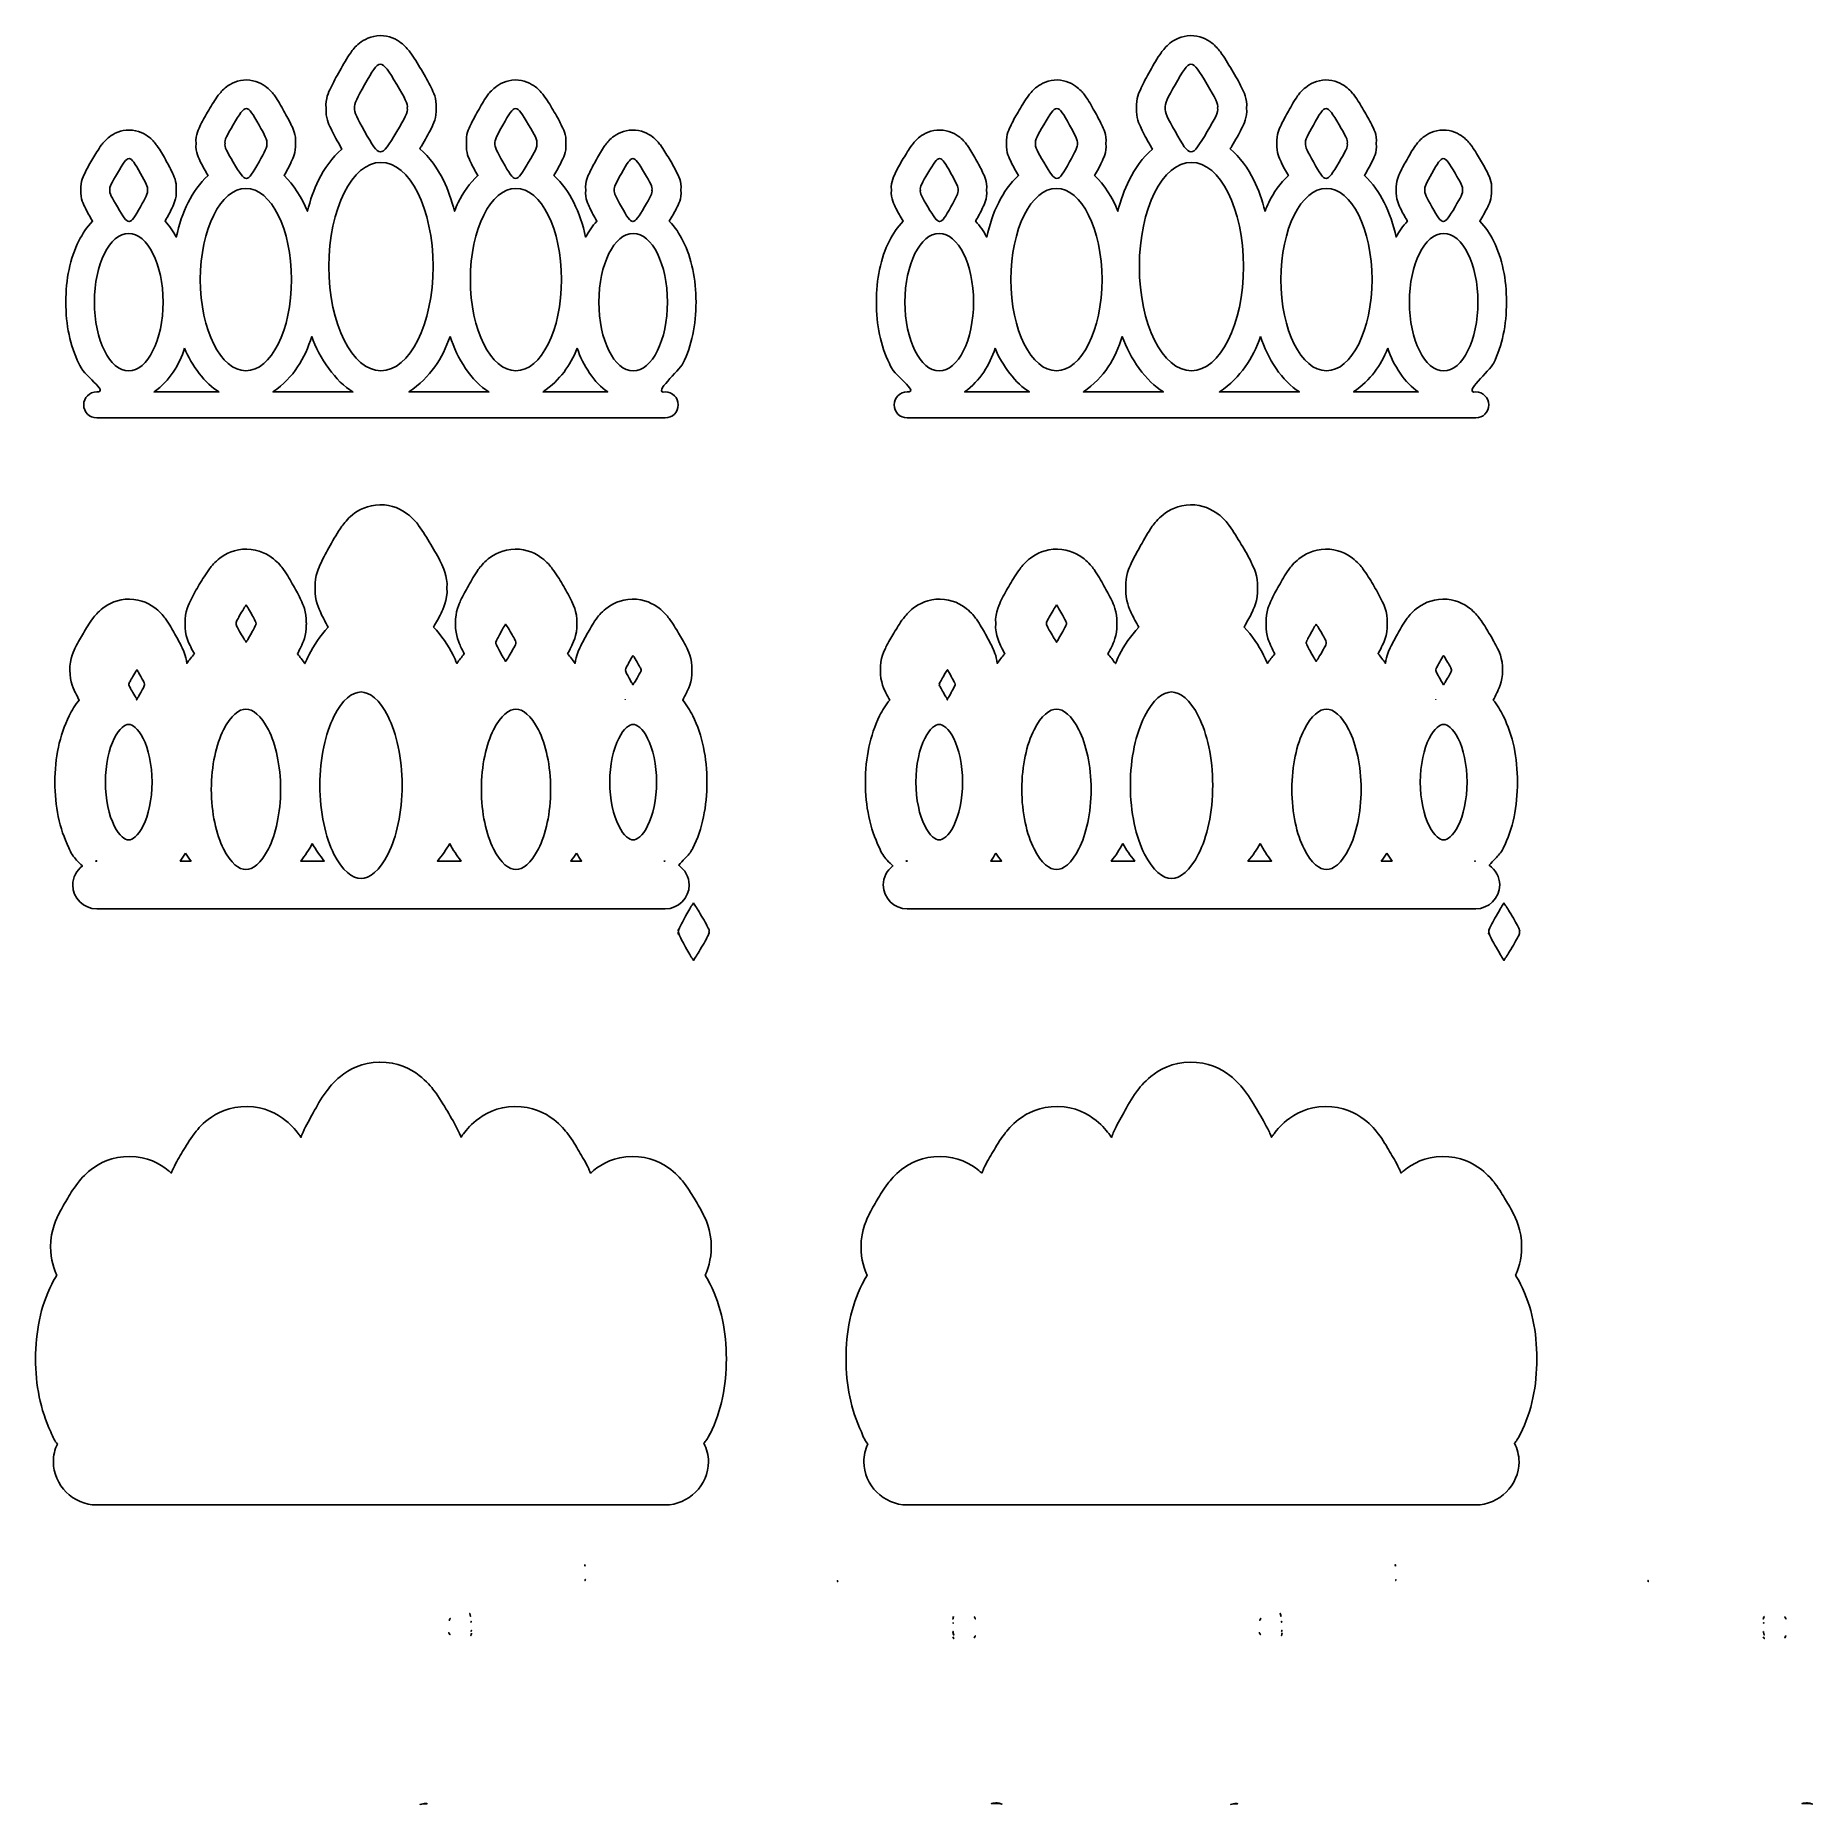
# Model space of a CAD drawing. Header units: centimetres. Extents: x -4.1 to 9, y -3.3 to 9.7.
import ezdxf

# ---------------------------------------------------------------- set-up
doc = ezdxf.new("R2010")
doc.units = ezdxf.units.CM
doc.header["$MEASUREMENT"] = 0
doc.layers.add('Layer 1', color=7, linetype='Continuous')

msp = doc.modelspace()

# ---------------------------------------------------------------- linework, layer by layer
at = {"layer": 'Layer 1', "color": 9}
for points, knots in [([(-1.53799, 9.69639), (-1.60345, 9.69559), (-1.65808, 9.66583), (-1.68954, 9.64054), (-1.68954, 9.64054), (-1.72099, 9.61526), (-1.7382, 9.59241), (-1.7535, 9.57125), (-1.7535, 9.57125), (-1.78409, 9.52894), (-1.80561, 9.4888), (-1.83437, 9.43754), (-1.83437, 9.43754), (-1.86009, 9.39169), (-1.88148, 9.35431), (-1.90018, 9.3131), (-1.90018, 9.3131), (-1.91591, 9.27844), (-1.93921, 9.23742), (-1.93401, 9.16479), (-1.93401, 9.16479), (-1.93907, 9.09228), (-1.91591, 9.05106), (-1.90018, 9.01648), (-1.90018, 9.01648), (-1.88149, 8.97541), (-1.86003, 8.93823), (-1.83437, 8.89251), (-1.83437, 8.89251), (-1.82844, 8.88195), (-1.82363, 8.87354), (-1.81815, 8.86378), (-1.81815, 8.86378), (-1.88992, 8.80178), (-1.94678, 8.72071), (-1.98916, 8.63599), (-1.98916, 8.63599), (-2.02388, 8.5666), (-2.05003, 8.48883), (-2.07142, 8.40774), (-2.07142, 8.40774), (-2.10874, 8.50568), (-2.17436, 8.60476), (-2.24243, 8.66866), (-2.24243, 8.66866), (-2.22238, 8.70438), (-2.20542, 8.73455), (-2.1896, 8.76946), (-2.1896, 8.76946), (-2.17614, 8.79917), (-2.15426, 8.83583), (-2.15878, 8.90433), (-2.15878, 8.90433), (-2.15403, 8.97324), (-2.1761, 9.01034), (-2.1896, 9.04012), (-2.1896, 9.04012), (-2.20574, 9.07573), (-2.22302, 9.10611), (-2.24359, 9.14277), (-2.24359, 9.14277), (-2.26661, 9.1838), (-2.28388, 9.21658), (-2.31079, 9.25377), (-2.31079, 9.25377), (-2.32425, 9.27236), (-2.34006, 9.29284), (-2.36988, 9.3168), (-2.36988, 9.3168), (-2.3997, 9.34076), (-2.45254, 9.37001), (-2.51656, 9.37079), (-2.51656, 9.37079), (-2.58009, 9.37157), (-2.6339, 9.34398), (-2.6644, 9.32074), (-2.6644, 9.32074), (-2.6949, 9.29749), (-2.71099, 9.27688), (-2.72488, 9.25864), (-2.72488, 9.25864), (-2.75267, 9.22214), (-2.77133, 9.1899), (-2.79533, 9.1495), (-2.79533, 9.1495), (-2.81812, 9.11112), (-2.83677, 9.08043), (-2.85465, 9.04198), (-2.85465, 9.04198), (-2.86829, 9.01265), (-2.89392, 8.97173), (-2.88802, 8.9048), (-2.88802, 8.9048), (-2.89376, 8.838), (-2.8683, 8.79684), (-2.85465, 8.76762), (-2.85465, 8.76762), (-2.8384, 8.73282), (-2.82066, 8.70366), (-2.80066, 8.67006), (-2.80066, 8.67006), (-2.8616, 8.61427), (-2.91017, 8.54443), (-2.94618, 8.4724), (-2.94618, 8.4724), (-2.98477, 8.39522), (-3.01349, 8.3096), (-3.03354, 8.21773), (-3.03354, 8.21773), (-3.05622, 8.25833), (-3.08256, 8.29874), (-3.11627, 8.33406), (-3.11627, 8.33406), (-3.11537, 8.33567), (-3.11441, 8.33706), (-3.11349, 8.33869), (-3.11349, 8.33869), (-3.09501, 8.37163), (-3.07928, 8.39877), (-3.06413, 8.43208), (-3.06413, 8.43208), (-3.0515, 8.45983), (-3.0301, 8.49573), (-3.03447, 8.56301), (-3.03447, 8.56301), (-3.02996, 8.63041), (-3.05151, 8.66585), (-3.06413, 8.6937), (-3.06413, 8.6937), (-3.07928, 8.72715), (-3.09492, 8.75446), (-3.11349, 8.78755), (-3.11349, 8.78755), (-3.13419, 8.82445), (-3.14977, 8.85413), (-3.17513, 8.88928), (-3.17513, 8.88928), (-3.18781, 8.90685), (-3.20244, 8.92692), (-3.23167, 8.95046), (-3.23167, 8.95046), (-3.2609, 8.97399), (-3.31367, 9.00275), (-3.37696, 9.00353), (-3.37696, 9.00353), (-3.44055, 9.00431), (-3.49389, 8.97634), (-3.52364, 8.95348), (-3.52364, 8.95348), (-3.5534, 8.93062), (-3.56874, 8.9114), (-3.5818, 8.89416), (-3.5818, 8.89416), (-3.60793, 8.85967), (-3.62466, 8.83013), (-3.64622, 8.79382), (-3.64622, 8.79382), (-3.6666, 8.75951), (-3.68353, 8.73198), (-3.70044, 8.69603), (-3.70044, 8.69603), (-3.71332, 8.66865), (-3.73902, 8.62864), (-3.73335, 8.56256), (-3.73335, 8.56256), (-3.7388, 8.49682), (-3.71329, 8.4571), (-3.70044, 8.42978), (-3.70044, 8.42978), (-3.68401, 8.39484), (-3.66725, 8.3678), (-3.64761, 8.33477), (-3.64761, 8.33477), (-3.68945, 8.29122), (-3.72313, 8.24062), (-3.74818, 8.1904), (-3.74818, 8.1904), (-3.81272, 8.06105), (-3.84388, 7.90802), (-3.84388, 7.74062), (-3.84388, 7.74062), (-3.84388, 7.57322), (-3.81272, 7.42019), (-3.74818, 7.29084), (-3.74818, 7.29084), (-3.72672, 7.20342), (-3.51843, 7.0809), (-3.61772, 7.0809), (-3.61772, 7.0809), (-3.67051, 7.0809), (-3.71296, 7.03845), (-3.71296, 6.98566), (-3.71296, 6.98566), (-3.71296, 6.93287), (-3.67051, 6.89042), (-3.61772, 6.89042), (-3.61772, 6.89042), (-3.61772, 6.89042), (0.55498, 6.89042), (0.55498, 6.89042), (0.55498, 6.89042), (0.60777, 6.89042), (0.65022, 6.93287), (0.65022, 6.98566), (0.65022, 6.98566), (0.65022, 7.03845), (0.60777, 7.0809), (0.55498, 7.0809), (0.55498, 7.0809), (0.45643, 7.06676), (0.65832, 7.23796), (0.68521, 7.29084), (0.68521, 7.29084), (0.74975, 7.42019), (0.78091, 7.57322), (0.78091, 7.74062), (0.78091, 7.74062), (0.78091, 7.90802), (0.74975, 8.06105), (0.68521, 8.1904), (0.68521, 8.1904), (0.66016, 8.24061), (0.62671, 8.29122), (0.58487, 8.33477), (0.58487, 8.33477), (0.60452, 8.3678), (0.62128, 8.39484), (0.63771, 8.42978), (0.63771, 8.42978), (0.65056, 8.4571), (0.67584, 8.49682), (0.67038, 8.56256), (0.67038, 8.56256), (0.67606, 8.62864), (0.65059, 8.66866), (0.63771, 8.69603), (0.63771, 8.69603), (0.6208, 8.73197), (0.60363, 8.75951), (0.58325, 8.79382), (0.58325, 8.79382), (0.56169, 8.83013), (0.54519, 8.85967), (0.51906, 8.89416), (0.51906, 8.89416), (0.50599, 8.91141), (0.49065, 8.93062), (0.4609, 8.95348), (0.4609, 8.95348), (0.43114, 8.97634), (0.37781, 9.00431), (0.31422, 9.00353), (0.31422, 9.00353), (0.25093, 9.00275), (0.19816, 8.974), (0.16893, 8.95046), (0.16893, 8.95046), (0.1397, 8.92693), (0.12484, 8.90686), (0.11216, 8.88928), (0.11216, 8.88928), (0.0868, 8.85414), (0.07145, 8.82445), (0.05075, 8.78755), (0.05075, 8.78755), (0.03218, 8.75446), (0.01631, 8.72715), (0.00116, 8.6937), (0.00116, 8.6937), (-0.01146, 8.66584), (-0.03301, 8.63041), (-0.0285, 8.56301), (-0.0285, 8.56301), (-0.03287, 8.49573), (-0.01147, 8.45984), (0.00116, 8.43208), (0.00116, 8.43208), (0.01631, 8.39878), (0.03227, 8.37163), (0.05075, 8.33869), (0.05075, 8.33869), (0.05167, 8.33705), (0.0524, 8.33567), (0.0533, 8.33406), (0.0533, 8.33406), (0.01959, 8.29874), (-0.00652, 8.25833), (-0.02919, 8.21773), (-0.02919, 8.21773), (-0.04924, 8.3096), (-0.07796, 8.39522), (-0.11655, 8.4724), (-0.11655, 8.4724), (-0.15257, 8.54443), (-0.20137, 8.61427), (-0.26231, 8.67006), (-0.26231, 8.67006), (-0.24231, 8.70365), (-0.22456, 8.73282), (-0.20832, 8.76762), (-0.20832, 8.76762), (-0.19468, 8.79684), (-0.16898, 8.83801), (-0.17472, 8.9048), (-0.17472, 8.9048), (-0.16882, 8.97173), (-0.19468, 9.01265), (-0.20832, 9.04198), (-0.20832, 9.04198), (-0.22621, 9.08043), (-0.24485, 9.11112), (-0.26764, 9.1495), (-0.26764, 9.1495), (-0.29163, 9.1899), (-0.31006, 9.22215), (-0.33785, 9.25864), (-0.33785, 9.25864), (-0.35175, 9.27689), (-0.36783, 9.2975), (-0.39833, 9.32074), (-0.39833, 9.32074), (-0.42883, 9.34399), (-0.48265, 9.37157), (-0.54617, 9.37079), (-0.54617, 9.37079), (-0.61019, 9.37001), (-0.66326, 9.34076), (-0.69308, 9.3168), (-0.69308, 9.3168), (-0.7229, 9.29284), (-0.73848, 9.27236), (-0.75194, 9.25377), (-0.75194, 9.25377), (-0.77886, 9.21658), (-0.79635, 9.1838), (-0.81937, 9.14277), (-0.81937, 9.14277), (-0.83994, 9.10611), (-0.85722, 9.07573), (-0.87336, 9.04012), (-0.87336, 9.04012), (-0.88686, 9.01034), (-0.9087, 8.97324), (-0.90395, 8.90433), (-0.90395, 8.90433), (-0.90847, 8.83583), (-0.88683, 8.79918), (-0.87336, 8.76946), (-0.87336, 8.76946), (-0.85754, 8.73455), (-0.84035, 8.70438), (-0.82029, 8.66866), (-0.82029, 8.66866), (-0.88048, 8.61309), (-0.92872, 8.5438), (-0.96442, 8.47239), (-0.96442, 8.47239), (-0.97464, 8.45194), (-0.9826, 8.42932), (-0.99153, 8.40774), (-0.99153, 8.40774), (-1.01292, 8.48883), (-1.03884, 8.5666), (-1.07356, 8.63599), (-1.07356, 8.63599), (-1.11639, 8.72159), (-1.17406, 8.8034), (-1.24689, 8.86563), (-1.24689, 8.86563), (-1.24284, 8.87247), (-1.23914, 8.87809), (-1.23484, 8.88533), (-1.23484, 8.88533), (-1.20652, 8.93302), (-1.18359, 8.97081), (-1.163, 9.01463), (-1.163, 9.01463), (-1.14712, 9.04843), (-1.1203, 9.09383), (-1.12685, 9.16479), (-1.12685, 9.16479), (-1.12014, 9.23588), (-1.14712, 9.28105), (-1.163, 9.31495), (-1.163, 9.31495), (-1.18359, 9.35891), (-1.20645, 9.39692), (-1.23484, 9.44472), (-1.23484, 9.44472), (-1.2648, 9.49516), (-1.28767, 9.53506), (-1.31919, 9.57657), (-1.31919, 9.57657), (-1.33495, 9.59733), (-1.35243, 9.61967), (-1.38454, 9.64423), (-1.38454, 9.64423), (-1.41664, 9.66879), (-1.47264, 9.69717), (-1.53794, 9.69637), (-1.53794, 9.69637), (-1.53794, 9.69637), (-1.53799, 9.69639), (-1.53799, 9.69639)], [0, 0, 0, 0, 0.00980392, 0.00980392, 0.00980392, 0.00980392, 0.01960784, 0.01960784, 0.01960784, 0.01960784, 0.02941176, 0.02941176, 0.02941176, 0.02941176, 0.03921569, 0.03921569, 0.03921569, 0.03921569, 0.04901961, 0.04901961, 0.04901961, 0.04901961, 0.05882353, 0.05882353, 0.05882353, 0.05882353, 0.06862745, 0.06862745, 0.06862745, 0.06862745, 0.07843137, 0.07843137, 0.07843137, 0.07843137, 0.08823529, 0.08823529, 0.08823529, 0.08823529, 0.09803922, 0.09803922, 0.09803922, 0.09803922, 0.10784314, 0.10784314, 0.10784314, 0.10784314, 0.11764706, 0.11764706, 0.11764706, 0.11764706, 0.12745098, 0.12745098, 0.12745098, 0.12745098, 0.1372549, 0.1372549, 0.1372549, 0.1372549, 0.14705882, 0.14705882, 0.14705882, 0.14705882, 0.15686275, 0.15686275, 0.15686275, 0.15686275, 0.16666667, 0.16666667, 0.16666667, 0.16666667, 0.17647059, 0.17647059, 0.17647059, 0.17647059, 0.18627451, 0.18627451, 0.18627451, 0.18627451, 0.19607843, 0.19607843, 0.19607843, 0.19607843, 0.20588235, 0.20588235, 0.20588235, 0.20588235, 0.21568627, 0.21568627, 0.21568627, 0.21568627, 0.2254902, 0.2254902, 0.2254902, 0.2254902, 0.23529412, 0.23529412, 0.23529412, 0.23529412, 0.24509804, 0.24509804, 0.24509804, 0.24509804, 0.25490196, 0.25490196, 0.25490196, 0.25490196, 0.26470588, 0.26470588, 0.26470588, 0.26470588, 0.2745098, 0.2745098, 0.2745098, 0.2745098, 0.28431373, 0.28431373, 0.28431373, 0.28431373, 0.29411765, 0.29411765, 0.29411765, 0.29411765, 0.30392157, 0.30392157, 0.30392157, 0.30392157, 0.31372549, 0.31372549, 0.31372549, 0.31372549, 0.32352941, 0.32352941, 0.32352941, 0.32352941, 0.33333333, 0.33333333, 0.33333333, 0.33333333, 0.34313725, 0.34313725, 0.34313725, 0.34313725, 0.35294118, 0.35294118, 0.35294118, 0.35294118, 0.3627451, 0.3627451, 0.3627451, 0.3627451, 0.37254902, 0.37254902, 0.37254902, 0.37254902, 0.38235294, 0.38235294, 0.38235294, 0.38235294, 0.39215686, 0.39215686, 0.39215686, 0.39215686, 0.40196078, 0.40196078, 0.40196078, 0.40196078, 0.41176471, 0.41176471, 0.41176471, 0.41176471, 0.42156863, 0.42156863, 0.42156863, 0.42156863, 0.43137255, 0.43137255, 0.43137255, 0.43137255, 0.44117647, 0.44117647, 0.44117647, 0.44117647, 0.45098039, 0.45098039, 0.45098039, 0.45098039, 0.46078431, 0.46078431, 0.46078431, 0.46078431, 0.47058824, 0.47058824, 0.47058824, 0.47058824, 0.48039216, 0.48039216, 0.48039216, 0.48039216, 0.49019608, 0.49019608, 0.49019608, 0.49019608, 0.5, 0.5, 0.5, 0.5, 0.50980392, 0.50980392, 0.50980392, 0.50980392, 0.51960784, 0.51960784, 0.51960784, 0.51960784, 0.52941176, 0.52941176, 0.52941176, 0.52941176, 0.53921569, 0.53921569, 0.53921569, 0.53921569, 0.54901961, 0.54901961, 0.54901961, 0.54901961, 0.55882353, 0.55882353, 0.55882353, 0.55882353, 0.56862745, 0.56862745, 0.56862745, 0.56862745, 0.57843137, 0.57843137, 0.57843137, 0.57843137, 0.58823529, 0.58823529, 0.58823529, 0.58823529, 0.59803922, 0.59803922, 0.59803922, 0.59803922, 0.60784314, 0.60784314, 0.60784314, 0.60784314, 0.61764706, 0.61764706, 0.61764706, 0.61764706, 0.62745098, 0.62745098, 0.62745098, 0.62745098, 0.6372549, 0.6372549, 0.6372549, 0.6372549, 0.64705882, 0.64705882, 0.64705882, 0.64705882, 0.65686275, 0.65686275, 0.65686275, 0.65686275, 0.66666667, 0.66666667, 0.66666667, 0.66666667, 0.67647059, 0.67647059, 0.67647059, 0.67647059, 0.68627451, 0.68627451, 0.68627451, 0.68627451, 0.69607843, 0.69607843, 0.69607843, 0.69607843, 0.70588235, 0.70588235, 0.70588235, 0.70588235, 0.71568627, 0.71568627, 0.71568627, 0.71568627, 0.7254902, 0.7254902, 0.7254902, 0.7254902, 0.73529412, 0.73529412, 0.73529412, 0.73529412, 0.74509804, 0.74509804, 0.74509804, 0.74509804, 0.75490196, 0.75490196, 0.75490196, 0.75490196, 0.76470588, 0.76470588, 0.76470588, 0.76470588, 0.7745098, 0.7745098, 0.7745098, 0.7745098, 0.78431373, 0.78431373, 0.78431373, 0.78431373, 0.79411765, 0.79411765, 0.79411765, 0.79411765, 0.80392157, 0.80392157, 0.80392157, 0.80392157, 0.81372549, 0.81372549, 0.81372549, 0.81372549, 0.82352941, 0.82352941, 0.82352941, 0.82352941, 0.83333333, 0.83333333, 0.83333333, 0.83333333, 0.84313725, 0.84313725, 0.84313725, 0.84313725, 0.85294118, 0.85294118, 0.85294118, 0.85294118, 0.8627451, 0.8627451, 0.8627451, 0.8627451, 0.87254902, 0.87254902, 0.87254902, 0.87254902, 0.88235294, 0.88235294, 0.88235294, 0.88235294, 0.89215686, 0.89215686, 0.89215686, 0.89215686, 0.90196078, 0.90196078, 0.90196078, 0.90196078, 0.91176471, 0.91176471, 0.91176471, 0.91176471, 0.92156863, 0.92156863, 0.92156863, 0.92156863, 0.93137255, 0.93137255, 0.93137255, 0.93137255, 0.94117647, 0.94117647, 0.94117647, 0.94117647, 0.95098039, 0.95098039, 0.95098039, 0.95098039, 0.96078431, 0.96078431, 0.96078431, 0.96078431, 0.97058824, 0.97058824, 0.97058824, 0.97058824, 0.98039216, 0.98039216, 0.98039216, 0.98039216, 1, 1, 1, 1]), ([(4.41029, 9.69639), (4.34483, 9.69558), (4.2902, 9.66583), (4.25874, 9.64054), (4.25874, 9.64054), (4.22729, 9.61526), (4.21008, 9.59241), (4.19478, 9.57125), (4.19478, 9.57125), (4.16419, 9.52894), (4.14266, 9.4888), (4.11391, 9.43754), (4.11391, 9.43754), (4.08819, 9.39169), (4.0668, 9.35431), (4.0481, 9.3131), (4.0481, 9.3131), (4.03237, 9.27844), (4.00907, 9.23742), (4.01427, 9.16479), (4.01427, 9.16479), (4.00921, 9.09228), (4.03237, 9.05106), (4.0481, 9.01648), (4.0481, 9.01648), (4.06679, 8.97541), (4.08825, 8.93823), (4.11391, 8.89251), (4.11391, 8.89251), (4.11984, 8.88194), (4.12465, 8.87354), (4.13013, 8.86378), (4.13013, 8.86378), (4.05836, 8.80178), (4.0015, 8.72071), (3.95912, 8.63599), (3.95912, 8.63599), (3.9244, 8.5666), (3.89825, 8.48883), (3.87686, 8.40774), (3.87686, 8.40774), (3.83954, 8.50568), (3.77392, 8.60476), (3.70585, 8.66866), (3.70585, 8.66866), (3.7259, 8.70438), (3.74286, 8.73455), (3.75868, 8.76946), (3.75868, 8.76946), (3.77214, 8.79917), (3.79402, 8.83583), (3.7895, 8.90433), (3.7895, 8.90433), (3.79425, 8.97324), (3.77218, 9.01034), (3.75868, 9.04012), (3.75868, 9.04012), (3.74254, 9.07573), (3.72526, 9.10611), (3.70469, 9.14278), (3.70469, 9.14278), (3.68167, 9.18381), (3.6644, 9.21659), (3.63749, 9.25378), (3.63749, 9.25378), (3.62403, 9.27237), (3.60822, 9.29285), (3.5784, 9.31681), (3.5784, 9.31681), (3.54858, 9.34077), (3.49573, 9.37002), (3.43172, 9.3708), (3.43172, 9.3708), (3.36819, 9.37158), (3.31438, 9.34399), (3.28388, 9.32075), (3.28388, 9.32075), (3.25338, 9.2975), (3.23729, 9.27689), (3.2234, 9.25865), (3.2234, 9.25865), (3.19561, 9.22215), (3.17695, 9.18991), (3.15295, 9.14951), (3.15295, 9.14951), (3.13016, 9.11113), (3.11151, 9.08044), (3.09363, 9.04199), (3.09363, 9.04199), (3.07999, 9.01266), (3.05436, 8.97174), (3.06026, 8.90481), (3.06026, 8.90481), (3.05452, 8.83801), (3.07998, 8.79685), (3.09363, 8.76763), (3.09363, 8.76763), (3.10988, 8.73283), (3.12762, 8.70367), (3.14762, 8.67007), (3.14762, 8.67007), (3.08668, 8.61427), (3.03811, 8.54444), (3.0021, 8.47241), (3.0021, 8.47241), (2.96351, 8.39523), (2.93479, 8.30961), (2.91474, 8.21774), (2.91474, 8.21774), (2.89206, 8.25834), (2.86572, 8.29875), (2.83201, 8.33407), (2.83201, 8.33407), (2.83291, 8.33568), (2.83387, 8.33707), (2.83479, 8.3387), (2.83479, 8.3387), (2.85327, 8.37164), (2.869, 8.39878), (2.88415, 8.43209), (2.88415, 8.43209), (2.89678, 8.45984), (2.91818, 8.49574), (2.91381, 8.56302), (2.91381, 8.56302), (2.91832, 8.63042), (2.89677, 8.66586), (2.88415, 8.69371), (2.88415, 8.69371), (2.869, 8.72716), (2.85336, 8.75447), (2.83479, 8.78756), (2.83479, 8.78756), (2.81409, 8.82446), (2.79851, 8.85415), (2.77315, 8.88929), (2.77315, 8.88929), (2.76047, 8.90686), (2.74584, 8.92693), (2.71661, 8.95047), (2.71661, 8.95047), (2.68738, 8.974), (2.63461, 9.00276), (2.57132, 9.00354), (2.57132, 9.00354), (2.50773, 9.00432), (2.45439, 8.97635), (2.42464, 8.95349), (2.42464, 8.95349), (2.39488, 8.93063), (2.37954, 8.91141), (2.36648, 8.89417), (2.36648, 8.89417), (2.34035, 8.85968), (2.32362, 8.83014), (2.30206, 8.79383), (2.30206, 8.79383), (2.28168, 8.75952), (2.26475, 8.73199), (2.24784, 8.69604), (2.24784, 8.69604), (2.23496, 8.66866), (2.20926, 8.62865), (2.21493, 8.56257), (2.21493, 8.56257), (2.20948, 8.49683), (2.23499, 8.45711), (2.24784, 8.42979), (2.24784, 8.42979), (2.26427, 8.39485), (2.28103, 8.36781), (2.30067, 8.33478), (2.30067, 8.33478), (2.25883, 8.29123), (2.22515, 8.24063), (2.2001, 8.19041), (2.2001, 8.19041), (2.13556, 8.06106), (2.1044, 7.90803), (2.1044, 7.74063), (2.1044, 7.74063), (2.1044, 7.57323), (2.13556, 7.4202), (2.2001, 7.29085), (2.2001, 7.29085), (2.22156, 7.20343), (2.42985, 7.08091), (2.33056, 7.08091), (2.33056, 7.08091), (2.27777, 7.08091), (2.23532, 7.03846), (2.23532, 6.98567), (2.23532, 6.98567), (2.23532, 6.93288), (2.27777, 6.89043), (2.33056, 6.89043), (2.33056, 6.89043), (2.33056, 6.89043), (6.50326, 6.89043), (6.50326, 6.89043), (6.50326, 6.89043), (6.55605, 6.89043), (6.5985, 6.93288), (6.5985, 6.98567), (6.5985, 6.98567), (6.5985, 7.03846), (6.55605, 7.08091), (6.50326, 7.08091), (6.50326, 7.08091), (6.40471, 7.06677), (6.6066, 7.23797), (6.63349, 7.29085), (6.63349, 7.29085), (6.69803, 7.4202), (6.72919, 7.57323), (6.72919, 7.74063), (6.72919, 7.74063), (6.72919, 7.90803), (6.69803, 8.06106), (6.63349, 8.19041), (6.63349, 8.19041), (6.60844, 8.24062), (6.57499, 8.29123), (6.53315, 8.33478), (6.53315, 8.33478), (6.5528, 8.36781), (6.56956, 8.39485), (6.58599, 8.42979), (6.58599, 8.42979), (6.59884, 8.45711), (6.62412, 8.49683), (6.61866, 8.56257), (6.61866, 8.56257), (6.62434, 8.62865), (6.59887, 8.66867), (6.58599, 8.69604), (6.58599, 8.69604), (6.56908, 8.73198), (6.55191, 8.75952), (6.53153, 8.79383), (6.53153, 8.79383), (6.50997, 8.83014), (6.49347, 8.85968), (6.46734, 8.89417), (6.46734, 8.89417), (6.45427, 8.91141), (6.43893, 8.93063), (6.40918, 8.95349), (6.40918, 8.95349), (6.37942, 8.97635), (6.32609, 9.00432), (6.2625, 9.00354), (6.2625, 9.00354), (6.19921, 9.00276), (6.14644, 8.97401), (6.11721, 8.95047), (6.11721, 8.95047), (6.08798, 8.92694), (6.07312, 8.90687), (6.06044, 8.88929), (6.06044, 8.88929), (6.03508, 8.85415), (6.01973, 8.82446), (5.99903, 8.78756), (5.99903, 8.78756), (5.98046, 8.75447), (5.96459, 8.72716), (5.94944, 8.69371), (5.94944, 8.69371), (5.93682, 8.66585), (5.91527, 8.63042), (5.91978, 8.56302), (5.91978, 8.56302), (5.91541, 8.49574), (5.93681, 8.45985), (5.94944, 8.43209), (5.94944, 8.43209), (5.96459, 8.39879), (5.98055, 8.37164), (5.99903, 8.3387), (5.99903, 8.3387), (5.99995, 8.33706), (6.00068, 8.33568), (6.00158, 8.33407), (6.00158, 8.33407), (5.96787, 8.29875), (5.94176, 8.25834), (5.91908, 8.21774), (5.91908, 8.21774), (5.89903, 8.30961), (5.87031, 8.39523), (5.83172, 8.47241), (5.83172, 8.47241), (5.7957, 8.54444), (5.7469, 8.61428), (5.68596, 8.67007), (5.68596, 8.67007), (5.70596, 8.70366), (5.72371, 8.73283), (5.73995, 8.76763), (5.73995, 8.76763), (5.75359, 8.79685), (5.77929, 8.83802), (5.77355, 8.90481), (5.77355, 8.90481), (5.77945, 8.97174), (5.75359, 9.01266), (5.73995, 9.04199), (5.73995, 9.04199), (5.72206, 9.08044), (5.70342, 9.11113), (5.68063, 9.14951), (5.68063, 9.14951), (5.65664, 9.18991), (5.63821, 9.22216), (5.61042, 9.25865), (5.61042, 9.25865), (5.59652, 9.2769), (5.58044, 9.29751), (5.54994, 9.32075), (5.54994, 9.32075), (5.51944, 9.344), (5.46562, 9.37158), (5.4021, 9.3708), (5.4021, 9.3708), (5.33808, 9.37002), (5.28501, 9.34077), (5.25519, 9.31681), (5.25519, 9.31681), (5.22537, 9.29285), (5.20979, 9.27237), (5.19633, 9.25378), (5.19633, 9.25378), (5.16942, 9.21659), (5.15192, 9.18381), (5.1289, 9.14278), (5.1289, 9.14278), (5.10833, 9.10612), (5.09105, 9.07574), (5.07491, 9.04012), (5.07491, 9.04012), (5.06141, 9.01034), (5.03957, 8.97324), (5.04432, 8.90433), (5.04432, 8.90433), (5.0398, 8.83583), (5.06145, 8.79918), (5.07491, 8.76946), (5.07491, 8.76946), (5.09073, 8.73455), (5.10792, 8.70438), (5.12798, 8.66866), (5.12798, 8.66866), (5.06779, 8.61309), (5.01955, 8.5438), (4.98385, 8.47239), (4.98385, 8.47239), (4.97363, 8.45194), (4.96567, 8.42932), (4.95674, 8.40774), (4.95674, 8.40774), (4.93535, 8.48883), (4.90943, 8.5666), (4.87471, 8.63599), (4.87471, 8.63599), (4.83188, 8.72159), (4.77421, 8.8034), (4.70138, 8.86563), (4.70138, 8.86563), (4.70543, 8.87247), (4.70913, 8.87809), (4.71343, 8.88533), (4.71343, 8.88533), (4.74175, 8.93302), (4.76468, 8.97081), (4.78527, 9.01463), (4.78527, 9.01463), (4.80115, 9.04843), (4.82797, 9.09383), (4.82142, 9.16479), (4.82142, 9.16479), (4.82813, 9.23588), (4.80115, 9.28105), (4.78527, 9.31495), (4.78527, 9.31495), (4.76468, 9.35891), (4.74182, 9.39692), (4.71343, 9.44472), (4.71343, 9.44472), (4.68347, 9.49516), (4.6606, 9.53506), (4.62908, 9.57657), (4.62908, 9.57657), (4.61332, 9.59733), (4.59584, 9.61967), (4.56373, 9.64423), (4.56373, 9.64423), (4.53163, 9.66879), (4.47563, 9.69717), (4.41033, 9.69637), (4.41033, 9.69637), (4.41033, 9.69637), (4.41029, 9.69639), (4.41029, 9.69639)], [0, 0, 0, 0, 0.00980392, 0.00980392, 0.00980392, 0.00980392, 0.01960784, 0.01960784, 0.01960784, 0.01960784, 0.02941176, 0.02941176, 0.02941176, 0.02941176, 0.03921569, 0.03921569, 0.03921569, 0.03921569, 0.04901961, 0.04901961, 0.04901961, 0.04901961, 0.05882353, 0.05882353, 0.05882353, 0.05882353, 0.06862745, 0.06862745, 0.06862745, 0.06862745, 0.07843137, 0.07843137, 0.07843137, 0.07843137, 0.08823529, 0.08823529, 0.08823529, 0.08823529, 0.09803922, 0.09803922, 0.09803922, 0.09803922, 0.10784314, 0.10784314, 0.10784314, 0.10784314, 0.11764706, 0.11764706, 0.11764706, 0.11764706, 0.12745098, 0.12745098, 0.12745098, 0.12745098, 0.1372549, 0.1372549, 0.1372549, 0.1372549, 0.14705882, 0.14705882, 0.14705882, 0.14705882, 0.15686275, 0.15686275, 0.15686275, 0.15686275, 0.16666667, 0.16666667, 0.16666667, 0.16666667, 0.17647059, 0.17647059, 0.17647059, 0.17647059, 0.18627451, 0.18627451, 0.18627451, 0.18627451, 0.19607843, 0.19607843, 0.19607843, 0.19607843, 0.20588235, 0.20588235, 0.20588235, 0.20588235, 0.21568627, 0.21568627, 0.21568627, 0.21568627, 0.2254902, 0.2254902, 0.2254902, 0.2254902, 0.23529412, 0.23529412, 0.23529412, 0.23529412, 0.24509804, 0.24509804, 0.24509804, 0.24509804, 0.25490196, 0.25490196, 0.25490196, 0.25490196, 0.26470588, 0.26470588, 0.26470588, 0.26470588, 0.2745098, 0.2745098, 0.2745098, 0.2745098, 0.28431373, 0.28431373, 0.28431373, 0.28431373, 0.29411765, 0.29411765, 0.29411765, 0.29411765, 0.30392157, 0.30392157, 0.30392157, 0.30392157, 0.31372549, 0.31372549, 0.31372549, 0.31372549, 0.32352941, 0.32352941, 0.32352941, 0.32352941, 0.33333333, 0.33333333, 0.33333333, 0.33333333, 0.34313725, 0.34313725, 0.34313725, 0.34313725, 0.35294118, 0.35294118, 0.35294118, 0.35294118, 0.3627451, 0.3627451, 0.3627451, 0.3627451, 0.37254902, 0.37254902, 0.37254902, 0.37254902, 0.38235294, 0.38235294, 0.38235294, 0.38235294, 0.39215686, 0.39215686, 0.39215686, 0.39215686, 0.40196078, 0.40196078, 0.40196078, 0.40196078, 0.41176471, 0.41176471, 0.41176471, 0.41176471, 0.42156863, 0.42156863, 0.42156863, 0.42156863, 0.43137255, 0.43137255, 0.43137255, 0.43137255, 0.44117647, 0.44117647, 0.44117647, 0.44117647, 0.45098039, 0.45098039, 0.45098039, 0.45098039, 0.46078431, 0.46078431, 0.46078431, 0.46078431, 0.47058824, 0.47058824, 0.47058824, 0.47058824, 0.48039216, 0.48039216, 0.48039216, 0.48039216, 0.49019608, 0.49019608, 0.49019608, 0.49019608, 0.5, 0.5, 0.5, 0.5, 0.50980392, 0.50980392, 0.50980392, 0.50980392, 0.51960784, 0.51960784, 0.51960784, 0.51960784, 0.52941176, 0.52941176, 0.52941176, 0.52941176, 0.53921569, 0.53921569, 0.53921569, 0.53921569, 0.54901961, 0.54901961, 0.54901961, 0.54901961, 0.55882353, 0.55882353, 0.55882353, 0.55882353, 0.56862745, 0.56862745, 0.56862745, 0.56862745, 0.57843137, 0.57843137, 0.57843137, 0.57843137, 0.58823529, 0.58823529, 0.58823529, 0.58823529, 0.59803922, 0.59803922, 0.59803922, 0.59803922, 0.60784314, 0.60784314, 0.60784314, 0.60784314, 0.61764706, 0.61764706, 0.61764706, 0.61764706, 0.62745098, 0.62745098, 0.62745098, 0.62745098, 0.6372549, 0.6372549, 0.6372549, 0.6372549, 0.64705882, 0.64705882, 0.64705882, 0.64705882, 0.65686275, 0.65686275, 0.65686275, 0.65686275, 0.66666667, 0.66666667, 0.66666667, 0.66666667, 0.67647059, 0.67647059, 0.67647059, 0.67647059, 0.68627451, 0.68627451, 0.68627451, 0.68627451, 0.69607843, 0.69607843, 0.69607843, 0.69607843, 0.70588235, 0.70588235, 0.70588235, 0.70588235, 0.71568627, 0.71568627, 0.71568627, 0.71568627, 0.7254902, 0.7254902, 0.7254902, 0.7254902, 0.73529412, 0.73529412, 0.73529412, 0.73529412, 0.74509804, 0.74509804, 0.74509804, 0.74509804, 0.75490196, 0.75490196, 0.75490196, 0.75490196, 0.76470588, 0.76470588, 0.76470588, 0.76470588, 0.7745098, 0.7745098, 0.7745098, 0.7745098, 0.78431373, 0.78431373, 0.78431373, 0.78431373, 0.79411765, 0.79411765, 0.79411765, 0.79411765, 0.80392157, 0.80392157, 0.80392157, 0.80392157, 0.81372549, 0.81372549, 0.81372549, 0.81372549, 0.82352941, 0.82352941, 0.82352941, 0.82352941, 0.83333333, 0.83333333, 0.83333333, 0.83333333, 0.84313725, 0.84313725, 0.84313725, 0.84313725, 0.85294118, 0.85294118, 0.85294118, 0.85294118, 0.8627451, 0.8627451, 0.8627451, 0.8627451, 0.87254902, 0.87254902, 0.87254902, 0.87254902, 0.88235294, 0.88235294, 0.88235294, 0.88235294, 0.89215686, 0.89215686, 0.89215686, 0.89215686, 0.90196078, 0.90196078, 0.90196078, 0.90196078, 0.91176471, 0.91176471, 0.91176471, 0.91176471, 0.92156863, 0.92156863, 0.92156863, 0.92156863, 0.93137255, 0.93137255, 0.93137255, 0.93137255, 0.94117647, 0.94117647, 0.94117647, 0.94117647, 0.95098039, 0.95098039, 0.95098039, 0.95098039, 0.96078431, 0.96078431, 0.96078431, 0.96078431, 0.97058824, 0.97058824, 0.97058824, 0.97058824, 0.98039216, 0.98039216, 0.98039216, 0.98039216, 1, 1, 1, 1]), ([(-1.5352, 9.48691), (-1.505, 9.48728), (-1.47443, 9.43725), (-1.41517, 9.33745), (-1.41517, 9.33745), (-1.35896, 9.24279), (-1.32963, 9.19226), (-1.3394, 9.16481), (-1.3394, 9.16481), (-1.32971, 9.13735), (-1.35901, 9.08675), (-1.41517, 8.99217), (-1.41517, 8.99217), (-1.53371, 8.79256), (-1.5384, 8.79249), (-1.65199, 8.99495), (-1.65199, 8.99495), (-1.70285, 9.08559), (-1.73037, 9.13651), (-1.72452, 9.16481), (-1.72452, 9.16481), (-1.73043, 9.19309), (-1.70289, 9.24418), (-1.65199, 9.3349), (-1.65199, 9.3349), (-1.59519, 9.43613), (-1.5654, 9.48654), (-1.5352, 9.48691)], [0, 0, 0, 0, 0.125, 0.125, 0.125, 0.125, 0.25, 0.25, 0.25, 0.25, 0.375, 0.375, 0.375, 0.375, 0.5, 0.5, 0.5, 0.5, 0.625, 0.625, 0.625, 0.625, 0.75, 0.75, 0.75, 0.75, 1, 1, 1, 1]), ([(4.41307, 9.48691), (4.44327, 9.48728), (4.47384, 9.43725), (4.5331, 9.33745), (4.5331, 9.33745), (4.58931, 9.24279), (4.61864, 9.19226), (4.60887, 9.16481), (4.60887, 9.16481), (4.61856, 9.13735), (4.58926, 9.08675), (4.5331, 8.99217), (4.5331, 8.99217), (4.41456, 8.79256), (4.40987, 8.79249), (4.29628, 8.99495), (4.29628, 8.99495), (4.24542, 9.08559), (4.2179, 9.13651), (4.22375, 9.16481), (4.22375, 9.16481), (4.21784, 9.19309), (4.24538, 9.24418), (4.29628, 9.3349), (4.29628, 9.3349), (4.35308, 9.43613), (4.38287, 9.48654), (4.41307, 9.48691)], [0, 0, 0, 0, 0.125, 0.125, 0.125, 0.125, 0.25, 0.25, 0.25, 0.25, 0.375, 0.375, 0.375, 0.375, 0.5, 0.5, 0.5, 0.5, 0.625, 0.625, 0.625, 0.625, 0.75, 0.75, 0.75, 0.75, 1, 1, 1, 1]), ([(-2.51935, 9.16133), (-2.49528, 9.16104), (-2.47147, 9.12082), (-2.4262, 9.04014), (-2.4262, 9.04014), (-2.38563, 8.96783), (-2.36355, 8.92735), (-2.36827, 8.90481), (-2.36827, 8.90481), (-2.36361, 8.88226), (-2.38567, 8.84173), (-2.4262, 8.76948), (-2.4262, 8.76948), (-2.51674, 8.60811), (-2.52057, 8.60806), (-2.61506, 8.76716), (-2.61506, 8.76716), (-2.65983, 8.84255), (-2.6828, 8.88291), (-2.67508, 8.90481), (-2.67508, 8.90481), (-2.68286, 8.92669), (-2.65987, 8.967), (-2.61506, 9.04246), (-2.61506, 9.04246), (-2.56782, 9.12201), (-2.54343, 9.16163), (-2.51936, 9.16134), (-2.51936, 9.16134), (-2.51936, 9.16134), (-2.51935, 9.16133), (-2.51935, 9.16133)], [0, 0, 0, 0, 0.11111111, 0.11111111, 0.11111111, 0.11111111, 0.22222222, 0.22222222, 0.22222222, 0.22222222, 0.33333333, 0.33333333, 0.33333333, 0.33333333, 0.44444444, 0.44444444, 0.44444444, 0.44444444, 0.55555556, 0.55555556, 0.55555556, 0.55555556, 0.66666667, 0.66666667, 0.66666667, 0.66666667, 0.77777778, 0.77777778, 0.77777778, 0.77777778, 1, 1, 1, 1]), ([(-0.54365, 9.16133), (-0.51958, 9.16162), (-0.49519, 9.12201), (-0.44795, 9.04245), (-0.44795, 9.04245), (-0.40314, 8.967), (-0.37992, 8.92668), (-0.3877, 8.9048), (-0.3877, 8.9048), (-0.37997, 8.88291), (-0.40318, 8.84254), (-0.44795, 8.76715), (-0.44795, 8.76715), (-0.54243, 8.60805), (-0.54626, 8.60809), (-0.63681, 8.76947), (-0.63681, 8.76947), (-0.67735, 8.84172), (-0.69917, 8.88225), (-0.69451, 8.9048), (-0.69451, 8.9048), (-0.69922, 8.92734), (-0.67738, 8.96782), (-0.63681, 9.04013), (-0.63681, 9.04013), (-0.59154, 9.12082), (-0.56773, 9.16103), (-0.54366, 9.16132), (-0.54366, 9.16132), (-0.54366, 9.16132), (-0.54365, 9.16133), (-0.54365, 9.16133)], [0, 0, 0, 0, 0.11111111, 0.11111111, 0.11111111, 0.11111111, 0.22222222, 0.22222222, 0.22222222, 0.22222222, 0.33333333, 0.33333333, 0.33333333, 0.33333333, 0.44444444, 0.44444444, 0.44444444, 0.44444444, 0.55555556, 0.55555556, 0.55555556, 0.55555556, 0.66666667, 0.66666667, 0.66666667, 0.66666667, 0.77777778, 0.77777778, 0.77777778, 0.77777778, 1, 1, 1, 1]), ([(3.42893, 9.16133), (3.453, 9.16104), (3.47681, 9.12082), (3.52208, 9.04014), (3.52208, 9.04014), (3.56265, 8.96783), (3.58473, 8.92735), (3.58001, 8.90481), (3.58001, 8.90481), (3.58467, 8.88226), (3.56261, 8.84173), (3.52208, 8.76948), (3.52208, 8.76948), (3.43154, 8.60811), (3.42771, 8.60806), (3.33322, 8.76716), (3.33322, 8.76716), (3.28845, 8.84255), (3.26548, 8.88291), (3.2732, 8.90481), (3.2732, 8.90481), (3.26542, 8.92669), (3.28841, 8.967), (3.33322, 9.04246), (3.33322, 9.04246), (3.38046, 9.12201), (3.40485, 9.16163), (3.42892, 9.16134), (3.42892, 9.16134), (3.42892, 9.16134), (3.42893, 9.16133), (3.42893, 9.16133)], [0, 0, 0, 0, 0.11111111, 0.11111111, 0.11111111, 0.11111111, 0.22222222, 0.22222222, 0.22222222, 0.22222222, 0.33333333, 0.33333333, 0.33333333, 0.33333333, 0.44444444, 0.44444444, 0.44444444, 0.44444444, 0.55555556, 0.55555556, 0.55555556, 0.55555556, 0.66666667, 0.66666667, 0.66666667, 0.66666667, 0.77777778, 0.77777778, 0.77777778, 0.77777778, 1, 1, 1, 1]), ([(5.40463, 9.16133), (5.4287, 9.16162), (5.45309, 9.122), (5.50033, 9.04245), (5.50033, 9.04245), (5.54514, 8.967), (5.56836, 8.92668), (5.56058, 8.9048), (5.56058, 8.9048), (5.56831, 8.88291), (5.5451, 8.84254), (5.50033, 8.76715), (5.50033, 8.76715), (5.40585, 8.60805), (5.40202, 8.60809), (5.31147, 8.76947), (5.31147, 8.76947), (5.27093, 8.84172), (5.24911, 8.88225), (5.25377, 8.9048), (5.25377, 8.9048), (5.24906, 8.92734), (5.2709, 8.96782), (5.31147, 9.04013), (5.31147, 9.04013), (5.35674, 9.12082), (5.38055, 9.16103), (5.40462, 9.16132), (5.40462, 9.16132), (5.40462, 9.16132), (5.40463, 9.16133), (5.40463, 9.16133)], [0, 0, 0, 0, 0.11111111, 0.11111111, 0.11111111, 0.11111111, 0.22222222, 0.22222222, 0.22222222, 0.22222222, 0.33333333, 0.33333333, 0.33333333, 0.33333333, 0.44444444, 0.44444444, 0.44444444, 0.44444444, 0.55555556, 0.55555556, 0.55555556, 0.55555556, 0.66666667, 0.66666667, 0.66666667, 0.66666667, 0.77777778, 0.77777778, 0.77777778, 0.77777778, 1, 1, 1, 1]), ([(-3.37975, 8.79404), (-3.35808, 8.79377), (-3.33686, 8.75731), (-3.2961, 8.68466), (-3.2961, 8.68466), (-3.25957, 8.61956), (-3.23972, 8.5833), (-3.24396, 8.563), (-3.24396, 8.563), (-3.23976, 8.54269), (-3.2596, 8.50593), (-3.2961, 8.44088), (-3.2961, 8.44088), (-3.37762, 8.29558), (-3.38089, 8.29578), (-3.46596, 8.43903), (-3.46596, 8.43903), (-3.50627, 8.50691), (-3.52737, 8.54329), (-3.52042, 8.563), (-3.52042, 8.563), (-3.52743, 8.5827), (-3.50631, 8.61904), (-3.46596, 8.68697), (-3.46596, 8.68697), (-3.42343, 8.75859), (-3.40143, 8.79429), (-3.37976, 8.79403), (-3.37976, 8.79403), (-3.37976, 8.79403), (-3.37975, 8.79404), (-3.37975, 8.79404)], [0, 0, 0, 0, 0.11111111, 0.11111111, 0.11111111, 0.11111111, 0.22222222, 0.22222222, 0.22222222, 0.22222222, 0.33333333, 0.33333333, 0.33333333, 0.33333333, 0.44444444, 0.44444444, 0.44444444, 0.44444444, 0.55555556, 0.55555556, 0.55555556, 0.55555556, 0.66666667, 0.66666667, 0.66666667, 0.66666667, 0.77777778, 0.77777778, 0.77777778, 0.77777778, 1, 1, 1, 1]), ([(-1.5315, 8.766), (-1.32031, 8.766), (-1.14892, 8.42344), (-1.14892, 8.00107), (-1.14892, 8.00107), (-1.14892, 7.5787), (-1.32031, 7.23637), (-1.5315, 7.23637), (-1.5315, 7.23637), (-1.74269, 7.23637), (-1.91385, 7.5787), (-1.91385, 8.00107), (-1.91385, 8.00107), (-1.91385, 8.42344), (-1.74269, 8.766), (-1.5315, 8.766)], [0, 0, 0, 0, 0.2, 0.2, 0.2, 0.2, 0.4, 0.4, 0.4, 0.4, 0.6, 0.6, 0.6, 0.6, 1, 1, 1, 1]), ([(0.31676, 8.79404), (0.33843, 8.79431), (0.36066, 8.75861), (0.40319, 8.68698), (0.40319, 8.68698), (0.44353, 8.61905), (0.46442, 8.5827), (0.45741, 8.56301), (0.45741, 8.56301), (0.46437, 8.5433), (0.44349, 8.50691), (0.40319, 8.43904), (0.40319, 8.43904), (0.31812, 8.29579), (0.31463, 8.2956), (0.2331, 8.44089), (0.2331, 8.44089), (0.1966, 8.50594), (0.17676, 8.5427), (0.18096, 8.56301), (0.18096, 8.56301), (0.17672, 8.58331), (0.19657, 8.61956), (0.2331, 8.68467), (0.2331, 8.68467), (0.27386, 8.75732), (0.29508, 8.79378), (0.31675, 8.79405), (0.31675, 8.79405), (0.31675, 8.79405), (0.31676, 8.79404), (0.31676, 8.79404)], [0, 0, 0, 0, 0.11111111, 0.11111111, 0.11111111, 0.11111111, 0.22222222, 0.22222222, 0.22222222, 0.22222222, 0.33333333, 0.33333333, 0.33333333, 0.33333333, 0.44444444, 0.44444444, 0.44444444, 0.44444444, 0.55555556, 0.55555556, 0.55555556, 0.55555556, 0.66666667, 0.66666667, 0.66666667, 0.66666667, 0.77777778, 0.77777778, 0.77777778, 0.77777778, 1, 1, 1, 1]), ([(2.56852, 8.79404), (2.59019, 8.79377), (2.61141, 8.75731), (2.65217, 8.68466), (2.65217, 8.68466), (2.6887, 8.61956), (2.70855, 8.5833), (2.70431, 8.563), (2.70431, 8.563), (2.70851, 8.54269), (2.68867, 8.50593), (2.65217, 8.44088), (2.65217, 8.44088), (2.57065, 8.29558), (2.56738, 8.29578), (2.48231, 8.43903), (2.48231, 8.43903), (2.442, 8.50691), (2.4209, 8.54329), (2.42785, 8.563), (2.42785, 8.563), (2.42084, 8.5827), (2.44196, 8.61904), (2.48231, 8.68697), (2.48231, 8.68697), (2.52484, 8.75859), (2.54684, 8.79429), (2.56851, 8.79403), (2.56851, 8.79403), (2.56851, 8.79403), (2.56852, 8.79404), (2.56852, 8.79404)], [0, 0, 0, 0, 0.11111111, 0.11111111, 0.11111111, 0.11111111, 0.22222222, 0.22222222, 0.22222222, 0.22222222, 0.33333333, 0.33333333, 0.33333333, 0.33333333, 0.44444444, 0.44444444, 0.44444444, 0.44444444, 0.55555556, 0.55555556, 0.55555556, 0.55555556, 0.66666667, 0.66666667, 0.66666667, 0.66666667, 0.77777778, 0.77777778, 0.77777778, 0.77777778, 1, 1, 1, 1]), ([(4.41678, 8.766), (4.62797, 8.766), (4.79936, 8.42344), (4.79936, 8.00107), (4.79936, 8.00107), (4.79936, 7.5787), (4.62797, 7.23637), (4.41678, 7.23637), (4.41678, 7.23637), (4.20559, 7.23637), (4.03443, 7.5787), (4.03443, 8.00107), (4.03443, 8.00107), (4.03443, 8.42344), (4.20559, 8.766), (4.41678, 8.766)], [0, 0, 0, 0, 0.2, 0.2, 0.2, 0.2, 0.4, 0.4, 0.4, 0.4, 0.6, 0.6, 0.6, 0.6, 1, 1, 1, 1]), ([(6.26503, 8.79404), (6.2867, 8.79431), (6.30893, 8.75861), (6.35146, 8.68698), (6.35146, 8.68698), (6.3918, 8.61905), (6.41269, 8.5827), (6.40568, 8.56301), (6.40568, 8.56301), (6.41264, 8.5433), (6.39176, 8.50691), (6.35146, 8.43904), (6.35146, 8.43904), (6.26639, 8.29579), (6.2629, 8.2956), (6.18137, 8.44089), (6.18137, 8.44089), (6.14487, 8.50594), (6.12503, 8.5427), (6.12923, 8.56301), (6.12923, 8.56301), (6.12499, 8.58331), (6.14484, 8.61956), (6.18137, 8.68467), (6.18137, 8.68467), (6.22213, 8.75732), (6.24335, 8.79378), (6.26502, 8.79404), (6.26502, 8.79404), (6.26502, 8.79404), (6.26503, 8.79404), (6.26503, 8.79404)], [0, 0, 0, 0, 0.11111111, 0.11111111, 0.11111111, 0.11111111, 0.22222222, 0.22222222, 0.22222222, 0.22222222, 0.33333333, 0.33333333, 0.33333333, 0.33333333, 0.44444444, 0.44444444, 0.44444444, 0.44444444, 0.55555556, 0.55555556, 0.55555556, 0.55555556, 0.66666667, 0.66666667, 0.66666667, 0.66666667, 0.77777778, 0.77777778, 0.77777778, 0.77777778, 1, 1, 1, 1]), ([(-2.52236, 8.57483), (-2.33757, 8.57483), (-2.18775, 8.27518), (-2.18775, 7.9056), (-2.18775, 7.9056), (-2.18775, 7.53602), (-2.33758, 7.23637), (-2.52236, 7.23637), (-2.52236, 7.23637), (-2.70715, 7.23637), (-2.85697, 7.53602), (-2.85697, 7.9056), (-2.85697, 7.9056), (-2.85697, 8.27517), (-2.70714, 8.57483), (-2.52236, 8.57483)], [0, 0, 0, 0, 0.2, 0.2, 0.2, 0.2, 0.4, 0.4, 0.4, 0.4, 0.6, 0.6, 0.6, 0.6, 1, 1, 1, 1]), ([(-0.54063, 8.57483), (-0.35584, 8.57483), (-0.20602, 8.27518), (-0.20602, 7.9056), (-0.20602, 7.9056), (-0.20602, 7.53602), (-0.35585, 7.23637), (-0.54063, 7.23637), (-0.54063, 7.23637), (-0.72542, 7.23637), (-0.87524, 7.53602), (-0.87524, 7.9056), (-0.87524, 7.9056), (-0.87524, 8.27517), (-0.72541, 8.57483), (-0.54063, 8.57483)], [0, 0, 0, 0, 0.2, 0.2, 0.2, 0.2, 0.4, 0.4, 0.4, 0.4, 0.6, 0.6, 0.6, 0.6, 1, 1, 1, 1]), ([(3.42591, 8.57483), (3.6107, 8.57483), (3.76052, 8.27518), (3.76052, 7.9056), (3.76052, 7.9056), (3.76052, 7.53602), (3.61069, 7.23637), (3.42591, 7.23637), (3.42591, 7.23637), (3.24112, 7.23637), (3.0913, 7.53602), (3.0913, 7.9056), (3.0913, 7.9056), (3.0913, 8.27518), (3.24113, 8.57483), (3.42591, 8.57483)], [0, 0, 0, 0, 0.2, 0.2, 0.2, 0.2, 0.4, 0.4, 0.4, 0.4, 0.6, 0.6, 0.6, 0.6, 1, 1, 1, 1]), ([(5.40764, 8.57483), (5.59243, 8.57483), (5.74225, 8.27518), (5.74225, 7.9056), (5.74225, 7.9056), (5.74225, 7.53602), (5.59242, 7.23637), (5.40764, 7.23637), (5.40764, 7.23637), (5.22285, 7.23637), (5.07303, 7.53602), (5.07303, 7.9056), (5.07303, 7.9056), (5.07303, 8.27518), (5.22286, 8.57483), (5.40764, 8.57483)], [0, 0, 0, 0, 0.2, 0.2, 0.2, 0.2, 0.4, 0.4, 0.4, 0.4, 0.6, 0.6, 0.6, 0.6, 1, 1, 1, 1]), ([(-3.38276, 8.24439), (-3.24357, 8.24439), (-3.13064, 8.019), (-3.13064, 7.74062), (-3.13064, 7.74062), (-3.13064, 7.46224), (-3.24357, 7.23638), (-3.38276, 7.23638), (-3.38276, 7.23638), (-3.52195, 7.23638), (-3.63441, 7.46224), (-3.63441, 7.74062), (-3.63441, 7.74062), (-3.63441, 8.019), (-3.52195, 8.24439), (-3.38276, 8.24439)], [0, 0, 0, 0, 0.2, 0.2, 0.2, 0.2, 0.4, 0.4, 0.4, 0.4, 0.6, 0.6, 0.6, 0.6, 1, 1, 1, 1]), ([(0.31977, 8.24439), (0.45896, 8.24439), (0.57143, 8.019), (0.57143, 7.74062), (0.57143, 7.74062), (0.57143, 7.46224), (0.45896, 7.23638), (0.31977, 7.23638), (0.31977, 7.23638), (0.18058, 7.23638), (0.06765, 7.46224), (0.06765, 7.74062), (0.06765, 7.74062), (0.06765, 8.019), (0.18058, 8.24439), (0.31977, 8.24439)], [0, 0, 0, 0, 0.2, 0.2, 0.2, 0.2, 0.4, 0.4, 0.4, 0.4, 0.6, 0.6, 0.6, 0.6, 1, 1, 1, 1]), ([(2.56551, 8.24439), (2.7047, 8.24439), (2.81763, 8.019), (2.81763, 7.74062), (2.81763, 7.74062), (2.81763, 7.46224), (2.7047, 7.23638), (2.56551, 7.23638), (2.56551, 7.23638), (2.42632, 7.23638), (2.31386, 7.46224), (2.31386, 7.74062), (2.31386, 7.74062), (2.31386, 8.019), (2.42632, 8.24439), (2.56551, 8.24439)], [0, 0, 0, 0, 0.2, 0.2, 0.2, 0.2, 0.4, 0.4, 0.4, 0.4, 0.6, 0.6, 0.6, 0.6, 1, 1, 1, 1]), ([(6.26804, 8.24439), (6.40723, 8.24439), (6.5197, 8.019), (6.5197, 7.74062), (6.5197, 7.74062), (6.5197, 7.46224), (6.40723, 7.23638), (6.26804, 7.23638), (6.26804, 7.23638), (6.12885, 7.23638), (6.01592, 7.46224), (6.01592, 7.74062), (6.01592, 7.74062), (6.01592, 8.019), (6.12885, 8.24439), (6.26804, 8.24439)], [0, 0, 0, 0, 0.2, 0.2, 0.2, 0.2, 0.4, 0.4, 0.4, 0.4, 0.6, 0.6, 0.6, 0.6, 1, 1, 1, 1]), ([(-2.03944, 7.4878), (-1.98424, 7.33048), (-1.86313, 7.1543), (-1.7368, 7.08089), (-1.7368, 7.08089), (-1.7368, 7.08089), (-2.32376, 7.08089), (-2.32376, 7.08089), (-2.32376, 7.08089), (-2.16864, 7.18928), (-2.09107, 7.32624), (-2.03943, 7.4878), (-2.03943, 7.4878), (-2.03943, 7.4878), (-2.03944, 7.4878), (-2.03944, 7.4878)], [0, 0, 0, 0, 0.2, 0.2, 0.2, 0.2, 0.4, 0.4, 0.4, 0.4, 0.6, 0.6, 0.6, 0.6, 1, 1, 1, 1]), ([(-1.02355, 7.4878), (-0.97467, 7.33026), (-0.8652, 7.15682), (-0.73922, 7.08089), (-0.73922, 7.08089), (-0.73922, 7.08089), (-1.32595, 7.08089), (-1.32595, 7.08089), (-1.32595, 7.08089), (-1.16548, 7.19117), (-1.08246, 7.32484), (-1.02355, 7.4878)], [0, 0, 0, 0, 0.25, 0.25, 0.25, 0.25, 0.5, 0.5, 0.5, 0.5, 1, 1, 1, 1]), ([(3.90883, 7.4878), (3.96403, 7.33048), (4.08514, 7.1543), (4.21147, 7.08089), (4.21147, 7.08089), (4.21147, 7.08089), (3.62451, 7.08089), (3.62451, 7.08089), (3.62451, 7.08089), (3.77963, 7.18928), (3.8572, 7.32624), (3.90884, 7.4878), (3.90884, 7.4878), (3.90884, 7.4878), (3.90883, 7.4878), (3.90883, 7.4878)], [0, 0, 0, 0, 0.2, 0.2, 0.2, 0.2, 0.4, 0.4, 0.4, 0.4, 0.6, 0.6, 0.6, 0.6, 1, 1, 1, 1]), ([(4.92472, 7.4878), (4.9736, 7.33026), (5.08307, 7.15682), (5.20905, 7.08089), (5.20905, 7.08089), (5.20905, 7.08089), (4.62232, 7.08089), (4.62232, 7.08089), (4.62232, 7.08089), (4.78279, 7.19117), (4.86581, 7.32484), (4.92472, 7.4878)], [0, 0, 0, 0, 0.25, 0.25, 0.25, 0.25, 0.5, 0.5, 0.5, 0.5, 1, 1, 1, 1]), ([(-2.97214, 7.40113), (-2.92308, 7.27719), (-2.8185, 7.13968), (-2.72095, 7.08088), (-2.72095, 7.08088), (-2.72095, 7.08088), (-3.19622, 7.08088), (-3.19622, 7.08088), (-3.19622, 7.08088), (-3.08051, 7.16499), (-3.01291, 7.27858), (-2.97214, 7.40113)], [0, 0, 0, 0, 0.25, 0.25, 0.25, 0.25, 0.5, 0.5, 0.5, 0.5, 1, 1, 1, 1]), ([(-0.09085, 7.40113), (-0.05043, 7.27778), (0.03716, 7.14337), (0.13323, 7.08088), (0.13323, 7.08088), (0.13323, 7.08088), (-0.34204, 7.08088), (-0.34204, 7.08088), (-0.34204, 7.08088), (-0.21301, 7.17213), (-0.14399, 7.27262), (-0.09085, 7.40113)], [0, 0, 0, 0, 0.25, 0.25, 0.25, 0.25, 0.5, 0.5, 0.5, 0.5, 1, 1, 1, 1]), ([(2.97613, 7.40113), (3.02519, 7.27719), (3.12977, 7.13968), (3.22732, 7.08088), (3.22732, 7.08088), (3.22732, 7.08088), (2.75205, 7.08088), (2.75205, 7.08088), (2.75205, 7.08088), (2.86776, 7.16499), (2.93536, 7.27858), (2.97613, 7.40113)], [0, 0, 0, 0, 0.25, 0.25, 0.25, 0.25, 0.5, 0.5, 0.5, 0.5, 1, 1, 1, 1]), ([(5.85742, 7.40113), (5.89784, 7.27778), (5.98543, 7.14337), (6.0815, 7.08088), (6.0815, 7.08088), (6.0815, 7.08088), (5.60623, 7.08088), (5.60623, 7.08088), (5.60623, 7.08088), (5.73526, 7.17213), (5.80428, 7.27262), (5.85742, 7.40113)], [0, 0, 0, 0, 0.25, 0.25, 0.25, 0.25, 0.5, 0.5, 0.5, 0.5, 1, 1, 1, 1])]:
    msp.add_open_spline(points, degree=3, knots=knots, dxfattribs=at)
at = {"layer": 'Layer 1', "color": 11}
for points, knots in [([(-1.53891, 6.2528), (-1.62815, 6.2517), (-1.69696, 6.21379), (-1.73982, 6.17934), (-1.73982, 6.17934), (-1.77854, 6.14822), (-1.80264, 6.11661), (-1.81861, 6.09453), (-1.81861, 6.09453), (-1.85285, 6.04717), (-1.87598, 6.00374), (-1.90435, 5.95318), (-1.90435, 5.95318), (-1.9299, 5.90765), (-1.95274, 5.86803), (-1.9734, 5.82249), (-1.9734, 5.82249), (-1.98607, 5.79458), (-2.01689, 5.73215), (-2.01395, 5.64661), (-2.01395, 5.64661), (-2.01395, 5.64661), (-2.01418, 5.64661), (-2.01418, 5.64661), (-2.01418, 5.64661), (-2.01432, 5.64461), (-2.01385, 5.64302), (-2.01395, 5.64105), (-2.01395, 5.64105), (-2.01384, 5.639), (-2.01433, 5.63734), (-2.01418, 5.63526), (-2.01418, 5.63526), (-2.01418, 5.63526), (-2.01395, 5.63526), (-2.01395, 5.63526), (-2.01395, 5.63526), (-2.01675, 5.54994), (-1.98597, 5.48751), (-1.97317, 5.45938), (-1.97317, 5.45938), (-1.95643, 5.4226), (-1.93796, 5.38946), (-1.91825, 5.35441), (-1.91825, 5.35441), (-1.97707, 5.29252), (-2.0244, 5.2213), (-2.06099, 5.14817), (-2.06099, 5.14817), (-2.07107, 5.12802), (-2.08033, 5.10748), (-2.08903, 5.08653), (-2.08903, 5.08653), (-2.10658, 5.11195), (-2.12521, 5.13583), (-2.14488, 5.15813), (-2.14488, 5.15813), (-2.13542, 5.17586), (-2.1253, 5.19289), (-2.11638, 5.21259), (-2.11638, 5.21259), (-2.10662, 5.23413), (-2.0768, 5.29368), (-2.07907, 5.37503), (-2.07907, 5.37503), (-2.07907, 5.37503), (-2.07861, 5.37503), (-2.07861, 5.37503), (-2.07861, 5.37503), (-2.07847, 5.37703), (-2.07894, 5.37862), (-2.07884, 5.38059), (-2.07884, 5.38059), (-2.07893, 5.38248), (-2.07848, 5.384), (-2.07861, 5.38592), (-2.07861, 5.38592), (-2.07861, 5.38592), (-2.07907, 5.38592), (-2.07907, 5.38592), (-2.07907, 5.38592), (-2.07653, 5.46784), (-2.10657, 5.52788), (-2.11638, 5.54952), (-2.11638, 5.54952), (-2.13432, 5.5891), (-2.15317, 5.62198), (-2.17361, 5.65842), (-2.17361, 5.65842), (-2.19608, 5.69847), (-2.21518, 5.73493), (-2.24568, 5.77706), (-2.24568, 5.77706), (-2.26023, 5.79717), (-2.28316, 5.82634), (-2.3196, 5.85562), (-2.3196, 5.85562), (-2.36065, 5.8886), (-2.42772, 5.92614), (-2.51564, 5.92722), (-2.51564, 5.92722), (-2.60296, 5.92829), (-2.67072, 5.89322), (-2.71307, 5.86095), (-2.71307, 5.86095), (-2.75095, 5.83208), (-2.77451, 5.80237), (-2.78884, 5.78355), (-2.78884, 5.78355), (-2.81995, 5.7427), (-2.84064, 5.70675), (-2.86438, 5.66676), (-2.86438, 5.66676), (-2.88695, 5.62875), (-2.90741, 5.59504), (-2.92741, 5.55206), (-2.92741, 5.55206), (-2.93663, 5.53224), (-2.97354, 5.46752), (-2.96819, 5.38105), (-2.96819, 5.38105), (-2.97335, 5.29483), (-2.93682, 5.22997), (-2.92741, 5.2098), (-2.92741, 5.2098), (-2.91877, 5.1913), (-2.90978, 5.17467), (-2.90076, 5.15859), (-2.90076, 5.15859), (-2.92091, 5.13609), (-2.93919, 5.11251), (-2.95614, 5.08815), (-2.95614, 5.08815), (-2.96286, 5.14602), (-2.98393, 5.1877), (-2.9909, 5.20309), (-2.9909, 5.20309), (-3.00784, 5.24049), (-3.02512, 5.27044), (-3.0435, 5.3032), (-3.0435, 5.3032), (-3.06362, 5.33906), (-3.08123, 5.37269), (-3.11001, 5.41258), (-3.11001, 5.41258), (-3.12286, 5.43039), (-3.14497, 5.45997), (-3.18138, 5.48928), (-3.18138, 5.48928), (-3.22249, 5.52237), (-3.28898, 5.55889), (-3.37603, 5.55996), (-3.37603, 5.55996), (-3.46372, 5.56104), (-3.53112, 5.52527), (-3.57253, 5.49345), (-3.57253, 5.49345), (-3.60895, 5.46547), (-3.63176, 5.43731), (-3.64576, 5.41883), (-3.64576, 5.41883), (-3.67526, 5.3799), (-3.69417, 5.34662), (-3.71528, 5.31108), (-3.71528, 5.31108), (-3.73531, 5.27735), (-3.75423, 5.24691), (-3.77321, 5.20657), (-3.77321, 5.20657), (-3.78122, 5.18954), (-3.81901, 5.12411), (-3.81353, 5.03764), (-3.81353, 5.03764), (-3.818, 4.95269), (-3.78114, 4.88882), (-3.77321, 4.87196), (-3.77321, 4.87196), (-3.76415, 4.8527), (-3.75502, 4.8357), (-3.74587, 4.81959), (-3.74587, 4.81959), (-3.77541, 4.78192), (-3.80022, 4.74225), (-3.82002, 4.70257), (-3.82002, 4.70257), (-3.89124, 4.55982), (-3.9243, 4.39424), (-3.9243, 4.21687), (-3.9243, 4.21687), (-3.9243, 4.04119), (-3.89171, 3.87716), (-3.82188, 3.73534), (-3.82188, 3.73534), (-3.80921, 3.69608), (-3.78698, 3.66931), (-3.76488, 3.64427), (-3.76488, 3.64427), (-3.75029, 3.62774), (-3.73692, 3.61513), (-3.72271, 3.60117), (-3.72271, 3.60117), (-3.76511, 3.56889), (-3.79338, 3.5184), (-3.79338, 3.46188), (-3.79338, 3.46188), (-3.79338, 3.36604), (-3.71357, 3.28623), (-3.61773, 3.28623), (-3.61773, 3.28623), (-3.61773, 3.28623), (0.55497, 3.28623), (0.55497, 3.28623), (0.55497, 3.28623), (0.65081, 3.28623), (0.73062, 3.36604), (0.73062, 3.46188), (0.73062, 3.46188), (0.73062, 3.52125), (0.69975, 3.57437), (0.65369, 3.60625), (0.65369, 3.60625), (0.66863, 3.62264), (0.6838, 3.63902), (0.69911, 3.65584), (0.69911, 3.65584), (0.72121, 3.68013), (0.73962, 3.69688), (0.75681, 3.73069), (0.75681, 3.73069), (0.75687, 3.73082), (0.75696, 3.73099), (0.75703, 3.73114), (0.75703, 3.73114), (0.82826, 3.87389), (0.86131, 4.03947), (0.86131, 4.21684), (0.86131, 4.21684), (0.86131, 4.39421), (0.82826, 4.55979), (0.75703, 4.70254), (0.75703, 4.70254), (0.73729, 4.7421), (0.71261, 4.78185), (0.68311, 4.81956), (0.68311, 4.81956), (0.69226, 4.83567), (0.7014, 4.85267), (0.71045, 4.87193), (0.71045, 4.87193), (0.71853, 4.88912), (0.755, 4.95287), (0.75054, 5.03761), (0.75054, 5.03761), (0.75602, 5.1239), (0.71862, 5.18918), (0.71045, 5.20654), (0.71045, 5.20654), (0.69135, 5.24713), (0.67218, 5.27755), (0.65229, 5.31105), (0.65229, 5.31105), (0.63131, 5.34638), (0.61264, 5.37969), (0.583, 5.4188), (0.583, 5.4188), (0.56901, 5.43727), (0.5462, 5.46543), (0.50977, 5.49342), (0.50977, 5.49342), (0.46835, 5.52524), (0.40095, 5.561), (0.31327, 5.55993), (0.31327, 5.55993), (0.22621, 5.55886), (0.15973, 5.52235), (0.11862, 5.48925), (0.11862, 5.48925), (0.08237, 5.46007), (0.06014, 5.43074), (0.04702, 5.41255), (0.04702, 5.41255), (0.0181, 5.37247), (0.00074, 5.33881), (-0.01925, 5.30317), (-0.01925, 5.30317), (-0.03749, 5.27066), (-0.05501, 5.24074), (-0.07208, 5.20306), (-0.07208, 5.20306), (-0.07904, 5.18769), (-0.10009, 5.14612), (-0.10684, 5.08836), (-0.10684, 5.08836), (-0.1238, 5.11267), (-0.1421, 5.13614), (-0.16222, 5.15857), (-0.16222, 5.15857), (-0.1532, 5.17465), (-0.14421, 5.19129), (-0.13557, 5.20978), (-0.13557, 5.20978), (-0.1263, 5.22964), (-0.0894, 5.29463), (-0.09455, 5.38103), (-0.09455, 5.38103), (-0.0892, 5.46768), (-0.12649, 5.53253), (-0.13557, 5.55204), (-0.13557, 5.55204), (-0.15557, 5.59503), (-0.17603, 5.62874), (-0.1986, 5.66674), (-0.1986, 5.66674), (-0.22223, 5.70654), (-0.24268, 5.74251), (-0.27391, 5.78353), (-0.27391, 5.78353), (-0.28824, 5.80235), (-0.3118, 5.83206), (-0.34968, 5.86093), (-0.34968, 5.86093), (-0.39203, 5.8932), (-0.45979, 5.92828), (-0.54711, 5.9272), (-0.54711, 5.9272), (-0.63503, 5.92612), (-0.70217, 5.8887), (-0.74338, 5.8556), (-0.74338, 5.8556), (-0.77998, 5.8262), (-0.80277, 5.7968), (-0.81707, 5.77704), (-0.81707, 5.77704), (-0.84744, 5.73509), (-0.86678, 5.69865), (-0.88937, 5.6584), (-0.88937, 5.6584), (-0.90981, 5.62196), (-0.92866, 5.58908), (-0.94661, 5.54949), (-0.94661, 5.54949), (-0.95656, 5.52755), (-0.98648, 5.46764), (-0.98392, 5.38589), (-0.98392, 5.38589), (-0.98392, 5.38589), (-0.98415, 5.38589), (-0.98415, 5.38589), (-0.98415, 5.38589), (-0.98427, 5.38406), (-0.98383, 5.3826), (-0.98392, 5.38079), (-0.98392, 5.38079), (-0.98382, 5.37874), (-0.9843, 5.37707), (-0.98415, 5.375), (-0.98415, 5.375), (-0.98415, 5.375), (-0.98369, 5.375), (-0.98369, 5.375), (-0.98369, 5.375), (-0.98598, 5.29382), (-0.95651, 5.2344), (-0.94661, 5.21256), (-0.94661, 5.21256), (-0.93785, 5.19323), (-0.92876, 5.1754), (-0.9195, 5.1581), (-0.9195, 5.1581), (-0.93953, 5.1357), (-0.95754, 5.11214), (-0.97442, 5.08789), (-0.97442, 5.08789), (-0.98293, 5.10836), (-0.99189, 5.12841), (-1.00176, 5.14814), (-1.00176, 5.14814), (-1.03856, 5.22169), (-1.08617, 5.29323), (-1.14543, 5.3553), (-1.14543, 5.3553), (-1.12581, 5.38854), (-1.10721, 5.42075), (-1.09028, 5.4568), (-1.09028, 5.4568), (-1.07778, 5.48341), (-1.04075, 5.5508), (-1.04672, 5.64102), (-1.04672, 5.64102), (-1.04064, 5.73138), (-1.07796, 5.79892), (-1.09028, 5.82524), (-1.09028, 5.82524), (-1.11301, 5.87377), (-1.13756, 5.91436), (-1.16582, 5.96196), (-1.16582, 5.96196), (-1.19545, 6.01185), (-1.22008, 6.05511), (-1.25527, 6.10146), (-1.25527, 6.10146), (-1.27154, 6.12289), (-1.29608, 6.15389), (-1.33568, 6.18419), (-1.33568, 6.18419), (-1.37986, 6.21799), (-1.44978, 6.25388), (-1.5389, 6.25278), (-1.5389, 6.25278), (-1.5389, 6.25278), (-1.53891, 6.2528), (-1.53891, 6.2528)], [0, 0, 0, 0, 0.00961538, 0.00961538, 0.00961538, 0.00961538, 0.01923077, 0.01923077, 0.01923077, 0.01923077, 0.02884615, 0.02884615, 0.02884615, 0.02884615, 0.03846154, 0.03846154, 0.03846154, 0.03846154, 0.04807692, 0.04807692, 0.04807692, 0.04807692, 0.05769231, 0.05769231, 0.05769231, 0.05769231, 0.06730769, 0.06730769, 0.06730769, 0.06730769, 0.07692308, 0.07692308, 0.07692308, 0.07692308, 0.08653846, 0.08653846, 0.08653846, 0.08653846, 0.09615385, 0.09615385, 0.09615385, 0.09615385, 0.10576923, 0.10576923, 0.10576923, 0.10576923, 0.11538462, 0.11538462, 0.11538462, 0.11538462, 0.125, 0.125, 0.125, 0.125, 0.13461538, 0.13461538, 0.13461538, 0.13461538, 0.14423077, 0.14423077, 0.14423077, 0.14423077, 0.15384615, 0.15384615, 0.15384615, 0.15384615, 0.16346154, 0.16346154, 0.16346154, 0.16346154, 0.17307692, 0.17307692, 0.17307692, 0.17307692, 0.18269231, 0.18269231, 0.18269231, 0.18269231, 0.19230769, 0.19230769, 0.19230769, 0.19230769, 0.20192308, 0.20192308, 0.20192308, 0.20192308, 0.21153846, 0.21153846, 0.21153846, 0.21153846, 0.22115385, 0.22115385, 0.22115385, 0.22115385, 0.23076923, 0.23076923, 0.23076923, 0.23076923, 0.24038462, 0.24038462, 0.24038462, 0.24038462, 0.25, 0.25, 0.25, 0.25, 0.25961538, 0.25961538, 0.25961538, 0.25961538, 0.26923077, 0.26923077, 0.26923077, 0.26923077, 0.27884615, 0.27884615, 0.27884615, 0.27884615, 0.28846154, 0.28846154, 0.28846154, 0.28846154, 0.29807692, 0.29807692, 0.29807692, 0.29807692, 0.30769231, 0.30769231, 0.30769231, 0.30769231, 0.31730769, 0.31730769, 0.31730769, 0.31730769, 0.32692308, 0.32692308, 0.32692308, 0.32692308, 0.33653846, 0.33653846, 0.33653846, 0.33653846, 0.34615385, 0.34615385, 0.34615385, 0.34615385, 0.35576923, 0.35576923, 0.35576923, 0.35576923, 0.36538462, 0.36538462, 0.36538462, 0.36538462, 0.375, 0.375, 0.375, 0.375, 0.38461538, 0.38461538, 0.38461538, 0.38461538, 0.39423077, 0.39423077, 0.39423077, 0.39423077, 0.40384615, 0.40384615, 0.40384615, 0.40384615, 0.41346154, 0.41346154, 0.41346154, 0.41346154, 0.42307692, 0.42307692, 0.42307692, 0.42307692, 0.43269231, 0.43269231, 0.43269231, 0.43269231, 0.44230769, 0.44230769, 0.44230769, 0.44230769, 0.45192308, 0.45192308, 0.45192308, 0.45192308, 0.46153846, 0.46153846, 0.46153846, 0.46153846, 0.47115385, 0.47115385, 0.47115385, 0.47115385, 0.48076923, 0.48076923, 0.48076923, 0.48076923, 0.49038462, 0.49038462, 0.49038462, 0.49038462, 0.5, 0.5, 0.5, 0.5, 0.50961538, 0.50961538, 0.50961538, 0.50961538, 0.51923077, 0.51923077, 0.51923077, 0.51923077, 0.52884615, 0.52884615, 0.52884615, 0.52884615, 0.53846154, 0.53846154, 0.53846154, 0.53846154, 0.54807692, 0.54807692, 0.54807692, 0.54807692, 0.55769231, 0.55769231, 0.55769231, 0.55769231, 0.56730769, 0.56730769, 0.56730769, 0.56730769, 0.57692308, 0.57692308, 0.57692308, 0.57692308, 0.58653846, 0.58653846, 0.58653846, 0.58653846, 0.59615385, 0.59615385, 0.59615385, 0.59615385, 0.60576923, 0.60576923, 0.60576923, 0.60576923, 0.61538462, 0.61538462, 0.61538462, 0.61538462, 0.625, 0.625, 0.625, 0.625, 0.63461538, 0.63461538, 0.63461538, 0.63461538, 0.64423077, 0.64423077, 0.64423077, 0.64423077, 0.65384615, 0.65384615, 0.65384615, 0.65384615, 0.66346154, 0.66346154, 0.66346154, 0.66346154, 0.67307692, 0.67307692, 0.67307692, 0.67307692, 0.68269231, 0.68269231, 0.68269231, 0.68269231, 0.69230769, 0.69230769, 0.69230769, 0.69230769, 0.70192308, 0.70192308, 0.70192308, 0.70192308, 0.71153846, 0.71153846, 0.71153846, 0.71153846, 0.72115385, 0.72115385, 0.72115385, 0.72115385, 0.73076923, 0.73076923, 0.73076923, 0.73076923, 0.74038462, 0.74038462, 0.74038462, 0.74038462, 0.75, 0.75, 0.75, 0.75, 0.75961538, 0.75961538, 0.75961538, 0.75961538, 0.76923077, 0.76923077, 0.76923077, 0.76923077, 0.77884615, 0.77884615, 0.77884615, 0.77884615, 0.78846154, 0.78846154, 0.78846154, 0.78846154, 0.79807692, 0.79807692, 0.79807692, 0.79807692, 0.80769231, 0.80769231, 0.80769231, 0.80769231, 0.81730769, 0.81730769, 0.81730769, 0.81730769, 0.82692308, 0.82692308, 0.82692308, 0.82692308, 0.83653846, 0.83653846, 0.83653846, 0.83653846, 0.84615385, 0.84615385, 0.84615385, 0.84615385, 0.85576923, 0.85576923, 0.85576923, 0.85576923, 0.86538462, 0.86538462, 0.86538462, 0.86538462, 0.875, 0.875, 0.875, 0.875, 0.88461538, 0.88461538, 0.88461538, 0.88461538, 0.89423077, 0.89423077, 0.89423077, 0.89423077, 0.90384615, 0.90384615, 0.90384615, 0.90384615, 0.91346154, 0.91346154, 0.91346154, 0.91346154, 0.92307692, 0.92307692, 0.92307692, 0.92307692, 0.93269231, 0.93269231, 0.93269231, 0.93269231, 0.94230769, 0.94230769, 0.94230769, 0.94230769, 0.95192308, 0.95192308, 0.95192308, 0.95192308, 0.96153846, 0.96153846, 0.96153846, 0.96153846, 0.97115385, 0.97115385, 0.97115385, 0.97115385, 0.98076923, 0.98076923, 0.98076923, 0.98076923, 1, 1, 1, 1]), ([(4.40936, 6.2528), (4.32012, 6.2517), (4.25131, 6.21379), (4.20845, 6.17934), (4.20845, 6.17934), (4.16973, 6.14822), (4.14563, 6.11661), (4.12966, 6.09453), (4.12966, 6.09453), (4.09542, 6.04717), (4.07229, 6.00374), (4.04392, 5.95318), (4.04392, 5.95318), (4.01837, 5.90765), (3.99553, 5.86803), (3.97487, 5.82249), (3.97487, 5.82249), (3.9622, 5.79458), (3.93138, 5.73215), (3.93432, 5.64661), (3.93432, 5.64661), (3.93432, 5.64661), (3.93409, 5.64661), (3.93409, 5.64661), (3.93409, 5.64661), (3.93395, 5.64461), (3.93442, 5.64302), (3.93432, 5.64105), (3.93432, 5.64105), (3.93443, 5.639), (3.93394, 5.63734), (3.93409, 5.63526), (3.93409, 5.63526), (3.93409, 5.63526), (3.93432, 5.63526), (3.93432, 5.63526), (3.93432, 5.63526), (3.93152, 5.54994), (3.9623, 5.48751), (3.9751, 5.45938), (3.9751, 5.45938), (3.99184, 5.4226), (4.01031, 5.38946), (4.03002, 5.35441), (4.03002, 5.35441), (3.9712, 5.29252), (3.92387, 5.2213), (3.88728, 5.14817), (3.88728, 5.14817), (3.8772, 5.12802), (3.86794, 5.10748), (3.85924, 5.08653), (3.85924, 5.08653), (3.84169, 5.11195), (3.82306, 5.13583), (3.80339, 5.15813), (3.80339, 5.15813), (3.81285, 5.17586), (3.82297, 5.19289), (3.83189, 5.21259), (3.83189, 5.21259), (3.84165, 5.23413), (3.87147, 5.29368), (3.8692, 5.37503), (3.8692, 5.37503), (3.8692, 5.37503), (3.86966, 5.37503), (3.86966, 5.37503), (3.86966, 5.37503), (3.8698, 5.37703), (3.86933, 5.37862), (3.86943, 5.38059), (3.86943, 5.38059), (3.86934, 5.38248), (3.86979, 5.384), (3.86966, 5.38592), (3.86966, 5.38592), (3.86966, 5.38592), (3.8692, 5.38592), (3.8692, 5.38592), (3.8692, 5.38592), (3.87174, 5.46784), (3.8417, 5.52788), (3.83189, 5.54952), (3.83189, 5.54952), (3.81395, 5.5891), (3.79511, 5.62198), (3.77466, 5.65842), (3.77466, 5.65842), (3.75219, 5.69847), (3.73309, 5.73493), (3.7026, 5.77706), (3.7026, 5.77706), (3.68804, 5.79717), (3.66511, 5.82634), (3.62868, 5.85562), (3.62868, 5.85562), (3.58762, 5.8886), (3.52056, 5.92614), (3.43263, 5.92722), (3.43263, 5.92722), (3.34531, 5.92829), (3.27755, 5.89322), (3.2352, 5.86095), (3.2352, 5.86095), (3.19732, 5.83208), (3.17376, 5.80237), (3.15943, 5.78355), (3.15943, 5.78355), (3.12832, 5.7427), (3.10763, 5.70675), (3.08389, 5.66676), (3.08389, 5.66676), (3.06132, 5.62875), (3.04086, 5.59504), (3.02086, 5.55206), (3.02086, 5.55206), (3.01164, 5.53224), (2.97473, 5.46752), (2.98008, 5.38105), (2.98008, 5.38105), (2.97492, 5.29483), (3.01145, 5.22997), (3.02086, 5.2098), (3.02086, 5.2098), (3.0295, 5.1913), (3.03849, 5.17467), (3.04751, 5.15859), (3.04751, 5.15859), (3.02736, 5.13609), (3.00908, 5.11251), (2.99213, 5.08815), (2.99213, 5.08815), (2.98541, 5.14602), (2.96434, 5.1877), (2.95737, 5.20309), (2.95737, 5.20309), (2.94043, 5.24049), (2.92315, 5.27044), (2.90477, 5.3032), (2.90477, 5.3032), (2.88465, 5.33906), (2.86704, 5.37269), (2.83826, 5.41258), (2.83826, 5.41258), (2.82541, 5.43039), (2.8033, 5.45997), (2.76689, 5.48928), (2.76689, 5.48928), (2.72578, 5.52237), (2.65929, 5.55889), (2.57224, 5.55996), (2.57224, 5.55996), (2.48455, 5.56104), (2.41715, 5.52527), (2.37574, 5.49345), (2.37574, 5.49345), (2.33932, 5.46547), (2.31651, 5.43731), (2.30251, 5.41883), (2.30251, 5.41883), (2.27301, 5.3799), (2.2541, 5.34662), (2.23299, 5.31108), (2.23299, 5.31108), (2.21296, 5.27735), (2.19404, 5.24691), (2.17506, 5.20657), (2.17506, 5.20657), (2.16705, 5.18954), (2.12926, 5.12411), (2.13474, 5.03764), (2.13474, 5.03764), (2.13027, 4.95269), (2.16713, 4.88882), (2.17506, 4.87196), (2.17506, 4.87196), (2.18412, 4.8527), (2.19325, 4.8357), (2.2024, 4.81959), (2.2024, 4.81959), (2.17286, 4.78192), (2.14805, 4.74225), (2.12825, 4.70257), (2.12825, 4.70257), (2.05703, 4.55982), (2.02397, 4.39424), (2.02397, 4.21687), (2.02397, 4.21687), (2.02397, 4.04119), (2.05656, 3.87716), (2.12639, 3.73534), (2.12639, 3.73534), (2.13906, 3.69608), (2.16129, 3.66931), (2.18339, 3.64427), (2.18339, 3.64427), (2.19798, 3.62774), (2.21135, 3.61513), (2.22556, 3.60117), (2.22556, 3.60117), (2.18316, 3.56889), (2.15489, 3.5184), (2.15489, 3.46188), (2.15489, 3.46188), (2.15489, 3.36604), (2.2347, 3.28623), (2.33054, 3.28623), (2.33054, 3.28623), (2.33054, 3.28623), (6.50324, 3.28623), (6.50324, 3.28623), (6.50324, 3.28623), (6.59908, 3.28623), (6.67889, 3.36604), (6.67889, 3.46188), (6.67889, 3.46188), (6.67889, 3.52125), (6.64802, 3.57437), (6.60196, 3.60625), (6.60196, 3.60625), (6.6169, 3.62264), (6.63207, 3.63902), (6.64738, 3.65584), (6.64738, 3.65584), (6.66948, 3.68013), (6.68789, 3.69688), (6.70508, 3.73069), (6.70508, 3.73069), (6.70515, 3.73082), (6.70524, 3.73099), (6.7053, 3.73114), (6.7053, 3.73114), (6.77653, 3.87389), (6.80958, 4.03947), (6.80958, 4.21684), (6.80958, 4.21684), (6.80958, 4.39421), (6.77653, 4.55979), (6.7053, 4.70254), (6.7053, 4.70254), (6.68556, 4.7421), (6.66088, 4.78185), (6.63138, 4.81956), (6.63138, 4.81956), (6.64053, 4.83567), (6.64967, 4.85267), (6.65872, 4.87193), (6.65872, 4.87193), (6.6668, 4.88912), (6.70327, 4.95287), (6.69881, 5.03761), (6.69881, 5.03761), (6.70429, 5.1239), (6.66689, 5.18918), (6.65872, 5.20654), (6.65872, 5.20654), (6.63962, 5.24713), (6.62045, 5.27755), (6.60056, 5.31105), (6.60056, 5.31105), (6.57958, 5.34638), (6.56091, 5.37969), (6.53127, 5.4188), (6.53127, 5.4188), (6.51728, 5.43727), (6.49447, 5.46543), (6.45804, 5.49342), (6.45804, 5.49342), (6.41662, 5.52524), (6.34922, 5.561), (6.26154, 5.55993), (6.26154, 5.55993), (6.17448, 5.55886), (6.108, 5.52235), (6.06689, 5.48925), (6.06689, 5.48925), (6.03064, 5.46007), (6.00841, 5.43074), (5.99529, 5.41255), (5.99529, 5.41255), (5.96637, 5.37247), (5.94901, 5.33881), (5.92902, 5.30317), (5.92902, 5.30317), (5.91078, 5.27066), (5.89326, 5.24074), (5.87619, 5.20306), (5.87619, 5.20306), (5.86923, 5.18769), (5.84818, 5.14612), (5.84143, 5.08836), (5.84143, 5.08836), (5.82447, 5.11267), (5.80617, 5.13614), (5.78605, 5.15857), (5.78605, 5.15857), (5.79507, 5.17465), (5.80406, 5.19129), (5.8127, 5.20978), (5.8127, 5.20978), (5.82197, 5.22964), (5.85887, 5.29463), (5.85372, 5.38103), (5.85372, 5.38103), (5.85907, 5.46768), (5.82178, 5.53253), (5.8127, 5.55204), (5.8127, 5.55204), (5.7927, 5.59503), (5.77224, 5.62874), (5.74967, 5.66674), (5.74967, 5.66674), (5.72604, 5.70654), (5.70559, 5.74251), (5.67436, 5.78353), (5.67436, 5.78353), (5.66003, 5.80235), (5.63647, 5.83206), (5.59859, 5.86093), (5.59859, 5.86093), (5.55624, 5.8932), (5.48848, 5.92828), (5.40116, 5.9272), (5.40116, 5.9272), (5.31324, 5.92612), (5.2461, 5.8887), (5.20489, 5.8556), (5.20489, 5.8556), (5.16829, 5.8262), (5.1455, 5.7968), (5.1312, 5.77704), (5.1312, 5.77704), (5.10083, 5.73509), (5.08149, 5.69865), (5.0589, 5.6584), (5.0589, 5.6584), (5.03846, 5.62196), (5.01961, 5.58908), (5.00166, 5.54949), (5.00166, 5.54949), (4.99171, 5.52755), (4.96179, 5.46764), (4.96435, 5.38589), (4.96435, 5.38589), (4.96435, 5.38589), (4.96412, 5.38589), (4.96412, 5.38589), (4.96412, 5.38589), (4.964, 5.38406), (4.96444, 5.3826), (4.96435, 5.38079), (4.96435, 5.38079), (4.96445, 5.37874), (4.96397, 5.37707), (4.96412, 5.375), (4.96412, 5.375), (4.96412, 5.375), (4.96458, 5.375), (4.96458, 5.375), (4.96458, 5.375), (4.96229, 5.29382), (4.99176, 5.2344), (5.00166, 5.21256), (5.00166, 5.21256), (5.01042, 5.19323), (5.01951, 5.1754), (5.02877, 5.1581), (5.02877, 5.1581), (5.00874, 5.1357), (4.99073, 5.11214), (4.97385, 5.08789), (4.97385, 5.08789), (4.96534, 5.10836), (4.95638, 5.12841), (4.94651, 5.14814), (4.94651, 5.14814), (4.90971, 5.22169), (4.8621, 5.29323), (4.80284, 5.3553), (4.80284, 5.3553), (4.82246, 5.38854), (4.84106, 5.42075), (4.85799, 5.4568), (4.85799, 5.4568), (4.87049, 5.48341), (4.90752, 5.5508), (4.90155, 5.64102), (4.90155, 5.64102), (4.90763, 5.73138), (4.87031, 5.79892), (4.85799, 5.82524), (4.85799, 5.82524), (4.83526, 5.87377), (4.81071, 5.91436), (4.78245, 5.96196), (4.78245, 5.96196), (4.75282, 6.01185), (4.72819, 6.05511), (4.693, 6.10146), (4.693, 6.10146), (4.67673, 6.12289), (4.65219, 6.15389), (4.61259, 6.18419), (4.61259, 6.18419), (4.56841, 6.21799), (4.49849, 6.25388), (4.40937, 6.25278), (4.40937, 6.25278), (4.40937, 6.25278), (4.40936, 6.2528), (4.40936, 6.2528)], [0, 0, 0, 0, 0.00961538, 0.00961538, 0.00961538, 0.00961538, 0.01923077, 0.01923077, 0.01923077, 0.01923077, 0.02884615, 0.02884615, 0.02884615, 0.02884615, 0.03846154, 0.03846154, 0.03846154, 0.03846154, 0.04807692, 0.04807692, 0.04807692, 0.04807692, 0.05769231, 0.05769231, 0.05769231, 0.05769231, 0.06730769, 0.06730769, 0.06730769, 0.06730769, 0.07692308, 0.07692308, 0.07692308, 0.07692308, 0.08653846, 0.08653846, 0.08653846, 0.08653846, 0.09615385, 0.09615385, 0.09615385, 0.09615385, 0.10576923, 0.10576923, 0.10576923, 0.10576923, 0.11538462, 0.11538462, 0.11538462, 0.11538462, 0.125, 0.125, 0.125, 0.125, 0.13461538, 0.13461538, 0.13461538, 0.13461538, 0.14423077, 0.14423077, 0.14423077, 0.14423077, 0.15384615, 0.15384615, 0.15384615, 0.15384615, 0.16346154, 0.16346154, 0.16346154, 0.16346154, 0.17307692, 0.17307692, 0.17307692, 0.17307692, 0.18269231, 0.18269231, 0.18269231, 0.18269231, 0.19230769, 0.19230769, 0.19230769, 0.19230769, 0.20192308, 0.20192308, 0.20192308, 0.20192308, 0.21153846, 0.21153846, 0.21153846, 0.21153846, 0.22115385, 0.22115385, 0.22115385, 0.22115385, 0.23076923, 0.23076923, 0.23076923, 0.23076923, 0.24038462, 0.24038462, 0.24038462, 0.24038462, 0.25, 0.25, 0.25, 0.25, 0.25961538, 0.25961538, 0.25961538, 0.25961538, 0.26923077, 0.26923077, 0.26923077, 0.26923077, 0.27884615, 0.27884615, 0.27884615, 0.27884615, 0.28846154, 0.28846154, 0.28846154, 0.28846154, 0.29807692, 0.29807692, 0.29807692, 0.29807692, 0.30769231, 0.30769231, 0.30769231, 0.30769231, 0.31730769, 0.31730769, 0.31730769, 0.31730769, 0.32692308, 0.32692308, 0.32692308, 0.32692308, 0.33653846, 0.33653846, 0.33653846, 0.33653846, 0.34615385, 0.34615385, 0.34615385, 0.34615385, 0.35576923, 0.35576923, 0.35576923, 0.35576923, 0.36538462, 0.36538462, 0.36538462, 0.36538462, 0.375, 0.375, 0.375, 0.375, 0.38461538, 0.38461538, 0.38461538, 0.38461538, 0.39423077, 0.39423077, 0.39423077, 0.39423077, 0.40384615, 0.40384615, 0.40384615, 0.40384615, 0.41346154, 0.41346154, 0.41346154, 0.41346154, 0.42307692, 0.42307692, 0.42307692, 0.42307692, 0.43269231, 0.43269231, 0.43269231, 0.43269231, 0.44230769, 0.44230769, 0.44230769, 0.44230769, 0.45192308, 0.45192308, 0.45192308, 0.45192308, 0.46153846, 0.46153846, 0.46153846, 0.46153846, 0.47115385, 0.47115385, 0.47115385, 0.47115385, 0.48076923, 0.48076923, 0.48076923, 0.48076923, 0.49038462, 0.49038462, 0.49038462, 0.49038462, 0.5, 0.5, 0.5, 0.5, 0.50961538, 0.50961538, 0.50961538, 0.50961538, 0.51923077, 0.51923077, 0.51923077, 0.51923077, 0.52884615, 0.52884615, 0.52884615, 0.52884615, 0.53846154, 0.53846154, 0.53846154, 0.53846154, 0.54807692, 0.54807692, 0.54807692, 0.54807692, 0.55769231, 0.55769231, 0.55769231, 0.55769231, 0.56730769, 0.56730769, 0.56730769, 0.56730769, 0.57692308, 0.57692308, 0.57692308, 0.57692308, 0.58653846, 0.58653846, 0.58653846, 0.58653846, 0.59615385, 0.59615385, 0.59615385, 0.59615385, 0.60576923, 0.60576923, 0.60576923, 0.60576923, 0.61538462, 0.61538462, 0.61538462, 0.61538462, 0.625, 0.625, 0.625, 0.625, 0.63461538, 0.63461538, 0.63461538, 0.63461538, 0.64423077, 0.64423077, 0.64423077, 0.64423077, 0.65384615, 0.65384615, 0.65384615, 0.65384615, 0.66346154, 0.66346154, 0.66346154, 0.66346154, 0.67307692, 0.67307692, 0.67307692, 0.67307692, 0.68269231, 0.68269231, 0.68269231, 0.68269231, 0.69230769, 0.69230769, 0.69230769, 0.69230769, 0.70192308, 0.70192308, 0.70192308, 0.70192308, 0.71153846, 0.71153846, 0.71153846, 0.71153846, 0.72115385, 0.72115385, 0.72115385, 0.72115385, 0.73076923, 0.73076923, 0.73076923, 0.73076923, 0.74038462, 0.74038462, 0.74038462, 0.74038462, 0.75, 0.75, 0.75, 0.75, 0.75961538, 0.75961538, 0.75961538, 0.75961538, 0.76923077, 0.76923077, 0.76923077, 0.76923077, 0.77884615, 0.77884615, 0.77884615, 0.77884615, 0.78846154, 0.78846154, 0.78846154, 0.78846154, 0.79807692, 0.79807692, 0.79807692, 0.79807692, 0.80769231, 0.80769231, 0.80769231, 0.80769231, 0.81730769, 0.81730769, 0.81730769, 0.81730769, 0.82692308, 0.82692308, 0.82692308, 0.82692308, 0.83653846, 0.83653846, 0.83653846, 0.83653846, 0.84615385, 0.84615385, 0.84615385, 0.84615385, 0.85576923, 0.85576923, 0.85576923, 0.85576923, 0.86538462, 0.86538462, 0.86538462, 0.86538462, 0.875, 0.875, 0.875, 0.875, 0.88461538, 0.88461538, 0.88461538, 0.88461538, 0.89423077, 0.89423077, 0.89423077, 0.89423077, 0.90384615, 0.90384615, 0.90384615, 0.90384615, 0.91346154, 0.91346154, 0.91346154, 0.91346154, 0.92307692, 0.92307692, 0.92307692, 0.92307692, 0.93269231, 0.93269231, 0.93269231, 0.93269231, 0.94230769, 0.94230769, 0.94230769, 0.94230769, 0.95192308, 0.95192308, 0.95192308, 0.95192308, 0.96153846, 0.96153846, 0.96153846, 0.96153846, 0.97115385, 0.97115385, 0.97115385, 0.97115385, 0.98076923, 0.98076923, 0.98076923, 0.98076923, 1, 1, 1, 1]), ([(-2.52074, 5.51799), (-2.51246, 5.50406), (-2.5073, 5.49679), (-2.49618, 5.47697), (-2.49618, 5.47697), (-2.47598, 5.44097), (-2.46095, 5.41357), (-2.45331, 5.39679), (-2.45331, 5.39679), (-2.44839, 5.38598), (-2.44836, 5.38343), (-2.44821, 5.38659), (-2.44821, 5.38659), (-2.44837, 5.38449), (-2.44845, 5.38234), (-2.44845, 5.38023), (-2.44845, 5.38023), (-2.44845, 5.37811), (-2.44837, 5.37596), (-2.4482, 5.37385), (-2.4482, 5.37385), (-2.44857, 5.37898), (-2.44795, 5.37703), (-2.4533, 5.36528), (-2.4533, 5.36528), (-2.46094, 5.34849), (-2.476, 5.32106), (-2.49617, 5.2851), (-2.49617, 5.2851), (-2.50729, 5.26529), (-2.51247, 5.25805), (-2.52073, 5.24408), (-2.52073, 5.24408), (-2.52931, 5.2578), (-2.53444, 5.26496), (-2.54599, 5.2844), (-2.54599, 5.2844), (-2.56824, 5.32187), (-2.58437, 5.35012), (-2.59187, 5.3662), (-2.59187, 5.3662), (-2.59562, 5.37424), (-2.59518, 5.37798), (-2.59488, 5.3764), (-2.59488, 5.3764), (-2.5948, 5.37793), (-2.59475, 5.3795), (-2.59475, 5.38104), (-2.59475, 5.38104), (-2.59475, 5.38257), (-2.5948, 5.38414), (-2.59489, 5.38567), (-2.59489, 5.38567), (-2.59489, 5.38568), (-2.59489, 5.38588), (-2.59489, 5.3859), (-2.59489, 5.3859), (-2.59519, 5.38453), (-2.59578, 5.388), (-2.59211, 5.39586), (-2.59211, 5.39586), (-2.58462, 5.41193), (-2.56827, 5.44015), (-2.546, 5.47766), (-2.546, 5.47766), (-2.53442, 5.49715), (-2.52932, 5.50425), (-2.52074, 5.51798), (-2.52074, 5.51798), (-2.52074, 5.51798), (-2.52074, 5.51799), (-2.52074, 5.51799)], [0, 0, 0, 0, 0.05263158, 0.05263158, 0.05263158, 0.05263158, 0.10526316, 0.10526316, 0.10526316, 0.10526316, 0.15789474, 0.15789474, 0.15789474, 0.15789474, 0.21052632, 0.21052632, 0.21052632, 0.21052632, 0.26315789, 0.26315789, 0.26315789, 0.26315789, 0.31578947, 0.31578947, 0.31578947, 0.31578947, 0.36842105, 0.36842105, 0.36842105, 0.36842105, 0.42105263, 0.42105263, 0.42105263, 0.42105263, 0.47368421, 0.47368421, 0.47368421, 0.47368421, 0.52631579, 0.52631579, 0.52631579, 0.52631579, 0.57894737, 0.57894737, 0.57894737, 0.57894737, 0.63157895, 0.63157895, 0.63157895, 0.63157895, 0.68421053, 0.68421053, 0.68421053, 0.68421053, 0.73684211, 0.73684211, 0.73684211, 0.73684211, 0.78947368, 0.78947368, 0.78947368, 0.78947368, 0.84210526, 0.84210526, 0.84210526, 0.84210526, 0.89473684, 0.89473684, 0.89473684, 0.89473684, 1, 1, 1, 1]), ([(3.42754, 5.51799), (3.43582, 5.50406), (3.44098, 5.49679), (3.4521, 5.47697), (3.4521, 5.47697), (3.4723, 5.44097), (3.48733, 5.41357), (3.49497, 5.39679), (3.49497, 5.39679), (3.49989, 5.38598), (3.49992, 5.38343), (3.50007, 5.38659), (3.50007, 5.38659), (3.4999, 5.38449), (3.49981, 5.38234), (3.49981, 5.38023), (3.49981, 5.38023), (3.49981, 5.37811), (3.4999, 5.37596), (3.50006, 5.37385), (3.50006, 5.37385), (3.49969, 5.37898), (3.50031, 5.37703), (3.49496, 5.36528), (3.49496, 5.36528), (3.48732, 5.34849), (3.47226, 5.32106), (3.45209, 5.2851), (3.45209, 5.2851), (3.44097, 5.26529), (3.43579, 5.25805), (3.42753, 5.24408), (3.42753, 5.24408), (3.41895, 5.2578), (3.41382, 5.26496), (3.40227, 5.2844), (3.40227, 5.2844), (3.38002, 5.32187), (3.36389, 5.35012), (3.35639, 5.3662), (3.35639, 5.3662), (3.35264, 5.37424), (3.35308, 5.37798), (3.35338, 5.3764), (3.35338, 5.3764), (3.35347, 5.37793), (3.35352, 5.3795), (3.35352, 5.38104), (3.35352, 5.38104), (3.35352, 5.38257), (3.35347, 5.38414), (3.35338, 5.38567), (3.35338, 5.38567), (3.35338, 5.38568), (3.35338, 5.38588), (3.35338, 5.3859), (3.35338, 5.3859), (3.35308, 5.38453), (3.35249, 5.388), (3.35616, 5.39586), (3.35616, 5.39586), (3.36365, 5.41193), (3.38, 5.44015), (3.40227, 5.47766), (3.40227, 5.47766), (3.41385, 5.49715), (3.41895, 5.50425), (3.42753, 5.51798), (3.42753, 5.51798), (3.42753, 5.51798), (3.42754, 5.51799), (3.42754, 5.51799)], [0, 0, 0, 0, 0.05263158, 0.05263158, 0.05263158, 0.05263158, 0.10526316, 0.10526316, 0.10526316, 0.10526316, 0.15789474, 0.15789474, 0.15789474, 0.15789474, 0.21052632, 0.21052632, 0.21052632, 0.21052632, 0.26315789, 0.26315789, 0.26315789, 0.26315789, 0.31578947, 0.31578947, 0.31578947, 0.31578947, 0.36842105, 0.36842105, 0.36842105, 0.36842105, 0.42105263, 0.42105263, 0.42105263, 0.42105263, 0.47368421, 0.47368421, 0.47368421, 0.47368421, 0.52631579, 0.52631579, 0.52631579, 0.52631579, 0.57894737, 0.57894737, 0.57894737, 0.57894737, 0.63157895, 0.63157895, 0.63157895, 0.63157895, 0.68421053, 0.68421053, 0.68421053, 0.68421053, 0.73684211, 0.73684211, 0.73684211, 0.73684211, 0.78947368, 0.78947368, 0.78947368, 0.78947368, 0.84210526, 0.84210526, 0.84210526, 0.84210526, 0.89473684, 0.89473684, 0.89473684, 0.89473684, 1, 1, 1, 1]), ([(-0.61641, 5.37641), (-0.60783, 5.36268), (-0.60273, 5.35558), (-0.59115, 5.33609), (-0.59115, 5.33609), (-0.56884, 5.29853), (-0.5526, 5.27017), (-0.54504, 5.25406), (-0.54504, 5.25406), (-0.54126, 5.246), (-0.54172, 5.24222), (-0.54203, 5.24386), (-0.54203, 5.24386), (-0.5421, 5.24236), (-0.54215, 5.24083), (-0.54215, 5.23933), (-0.54215, 5.23933), (-0.54215, 5.23784), (-0.5421, 5.23631), (-0.54202, 5.23481), (-0.54202, 5.23481), (-0.54172, 5.23615), (-0.54133, 5.23274), (-0.54503, 5.22485), (-0.54503, 5.22485), (-0.55259, 5.20872), (-0.56886, 5.18034), (-0.59114, 5.14282), (-0.59114, 5.14282), (-0.60269, 5.12338), (-0.60782, 5.11622), (-0.6164, 5.1025), (-0.6164, 5.1025), (-0.62467, 5.11646), (-0.62985, 5.1237), (-0.64096, 5.14352), (-0.64096, 5.14352), (-0.6611, 5.17942), (-0.67602, 5.20672), (-0.6836, 5.22347), (-0.6836, 5.22347), (-0.68827, 5.23381), (-0.68838, 5.23678), (-0.68847, 5.23459), (-0.68847, 5.23459), (-0.68836, 5.23631), (-0.6883, 5.23806), (-0.6883, 5.2398), (-0.6883, 5.2398), (-0.6883, 5.24153), (-0.68836, 5.24329), (-0.68846, 5.24501), (-0.68846, 5.24501), (-0.68833, 5.24211), (-0.68842, 5.24476), (-0.68359, 5.25544), (-0.68359, 5.25544), (-0.67602, 5.27217), (-0.66112, 5.29945), (-0.64095, 5.33539), (-0.64095, 5.33539), (-0.62983, 5.35521), (-0.62466, 5.36247), (-0.61639, 5.37641), (-0.61639, 5.37641), (-0.61639, 5.37641), (-0.61641, 5.37641), (-0.61641, 5.37641)], [0, 0, 0, 0, 0.05555556, 0.05555556, 0.05555556, 0.05555556, 0.11111111, 0.11111111, 0.11111111, 0.11111111, 0.16666667, 0.16666667, 0.16666667, 0.16666667, 0.22222222, 0.22222222, 0.22222222, 0.22222222, 0.27777778, 0.27777778, 0.27777778, 0.27777778, 0.33333333, 0.33333333, 0.33333333, 0.33333333, 0.38888889, 0.38888889, 0.38888889, 0.38888889, 0.44444444, 0.44444444, 0.44444444, 0.44444444, 0.5, 0.5, 0.5, 0.5, 0.55555556, 0.55555556, 0.55555556, 0.55555556, 0.61111111, 0.61111111, 0.61111111, 0.61111111, 0.66666667, 0.66666667, 0.66666667, 0.66666667, 0.72222222, 0.72222222, 0.72222222, 0.72222222, 0.77777778, 0.77777778, 0.77777778, 0.77777778, 0.83333333, 0.83333333, 0.83333333, 0.83333333, 0.88888889, 0.88888889, 0.88888889, 0.88888889, 1, 1, 1, 1]), ([(5.33187, 5.37641), (5.34045, 5.36268), (5.34555, 5.35558), (5.35713, 5.33609), (5.35713, 5.33609), (5.37944, 5.29853), (5.39568, 5.27017), (5.40324, 5.25406), (5.40324, 5.25406), (5.40702, 5.246), (5.40656, 5.24222), (5.40625, 5.24386), (5.40625, 5.24386), (5.40617, 5.24236), (5.40612, 5.24083), (5.40612, 5.23933), (5.40612, 5.23933), (5.40612, 5.23784), (5.40617, 5.23631), (5.40625, 5.23481), (5.40625, 5.23481), (5.40655, 5.23615), (5.40694, 5.23274), (5.40324, 5.22485), (5.40324, 5.22485), (5.39568, 5.20872), (5.37941, 5.18034), (5.35713, 5.14282), (5.35713, 5.14282), (5.34558, 5.12338), (5.34045, 5.11622), (5.33187, 5.1025), (5.33187, 5.1025), (5.3236, 5.11646), (5.31842, 5.1237), (5.30731, 5.14352), (5.30731, 5.14352), (5.28717, 5.17942), (5.27225, 5.20672), (5.26467, 5.22347), (5.26467, 5.22347), (5.26, 5.23381), (5.25989, 5.23678), (5.2598, 5.23459), (5.2598, 5.23459), (5.25991, 5.23631), (5.25997, 5.23806), (5.25997, 5.2398), (5.25997, 5.2398), (5.25997, 5.24153), (5.25991, 5.24329), (5.2598, 5.24501), (5.2598, 5.24501), (5.25993, 5.24211), (5.25984, 5.24476), (5.26467, 5.25544), (5.26467, 5.25544), (5.27224, 5.27217), (5.28714, 5.29945), (5.30731, 5.33539), (5.30731, 5.33539), (5.31843, 5.35521), (5.3236, 5.36247), (5.33187, 5.37641)], [0, 0, 0, 0, 0.05882353, 0.05882353, 0.05882353, 0.05882353, 0.11764706, 0.11764706, 0.11764706, 0.11764706, 0.17647059, 0.17647059, 0.17647059, 0.17647059, 0.23529412, 0.23529412, 0.23529412, 0.23529412, 0.29411765, 0.29411765, 0.29411765, 0.29411765, 0.35294118, 0.35294118, 0.35294118, 0.35294118, 0.41176471, 0.41176471, 0.41176471, 0.41176471, 0.47058824, 0.47058824, 0.47058824, 0.47058824, 0.52941176, 0.52941176, 0.52941176, 0.52941176, 0.58823529, 0.58823529, 0.58823529, 0.58823529, 0.64705882, 0.64705882, 0.64705882, 0.64705882, 0.70588235, 0.70588235, 0.70588235, 0.70588235, 0.76470588, 0.76470588, 0.76470588, 0.76470588, 0.82352941, 0.82352941, 0.82352941, 0.82352941, 0.88235294, 0.88235294, 0.88235294, 0.88235294, 1, 1, 1, 1]), ([(0.31838, 5.14723), (0.32435, 5.13749), (0.32688, 5.13443), (0.33414, 5.1222), (0.33414, 5.1222), (0.35421, 5.08841), (0.36887, 5.06288), (0.37539, 5.04897), (0.37539, 5.04897), (0.37865, 5.04202), (0.37773, 5.03935), (0.37724, 5.04179), (0.37724, 5.04179), (0.37721, 5.04099), (0.3772, 5.04016), (0.3772, 5.03935), (0.3772, 5.03935), (0.3772, 5.03855), (0.37721, 5.03772), (0.37723, 5.03692), (0.37723, 5.03692), (0.37771, 5.0393), (0.37864, 5.03623), (0.37538, 5.02927), (0.37538, 5.02927), (0.36886, 5.01535), (0.35418, 4.99003), (0.33413, 4.95628), (0.33413, 4.95628), (0.3268, 4.94393), (0.32416, 4.94084), (0.31814, 4.93102), (0.31814, 4.93102), (0.31241, 4.9409), (0.31003, 4.94411), (0.30308, 4.95651), (0.30308, 4.95651), (0.28495, 4.98882), (0.27149, 5.01345), (0.26485, 5.02811), (0.26485, 5.02811), (0.26173, 5.035), (0.26176, 5.03882), (0.26184, 5.03923), (0.26184, 5.03923), (0.26174, 5.03952), (0.26174, 5.04307), (0.26485, 5.04989), (0.26485, 5.04989), (0.27148, 5.06443), (0.2849, 5.08907), (0.30308, 5.12149), (0.30308, 5.12149), (0.31009, 5.13398), (0.31261, 5.13726), (0.31837, 5.14721), (0.31837, 5.14721), (0.31837, 5.14721), (0.31838, 5.14723), (0.31838, 5.14723)], [0, 0, 0, 0, 0.0625, 0.0625, 0.0625, 0.0625, 0.125, 0.125, 0.125, 0.125, 0.1875, 0.1875, 0.1875, 0.1875, 0.25, 0.25, 0.25, 0.25, 0.3125, 0.3125, 0.3125, 0.3125, 0.375, 0.375, 0.375, 0.375, 0.4375, 0.4375, 0.4375, 0.4375, 0.5, 0.5, 0.5, 0.5, 0.5625, 0.5625, 0.5625, 0.5625, 0.625, 0.625, 0.625, 0.625, 0.6875, 0.6875, 0.6875, 0.6875, 0.75, 0.75, 0.75, 0.75, 0.8125, 0.8125, 0.8125, 0.8125, 0.875, 0.875, 0.875, 0.875, 1, 1, 1, 1]), ([(6.26665, 5.14723), (6.27262, 5.13749), (6.27515, 5.13443), (6.28241, 5.1222), (6.28241, 5.1222), (6.30248, 5.08841), (6.31714, 5.06288), (6.32366, 5.04897), (6.32366, 5.04897), (6.32692, 5.04202), (6.326, 5.03935), (6.32551, 5.04179), (6.32551, 5.04179), (6.32549, 5.04099), (6.32547, 5.04016), (6.32547, 5.03935), (6.32547, 5.03935), (6.32547, 5.03855), (6.32549, 5.03772), (6.32551, 5.03692), (6.32551, 5.03692), (6.32599, 5.0393), (6.32692, 5.03623), (6.32366, 5.02927), (6.32366, 5.02927), (6.31714, 5.01535), (6.30246, 4.99003), (6.28241, 4.95628), (6.28241, 4.95628), (6.27508, 4.94393), (6.27244, 4.94084), (6.26642, 4.93102), (6.26642, 4.93102), (6.26069, 4.9409), (6.25831, 4.94411), (6.25136, 4.95651), (6.25136, 4.95651), (6.23323, 4.98882), (6.21977, 5.01345), (6.21313, 5.02811), (6.21313, 5.02811), (6.21001, 5.035), (6.21004, 5.03882), (6.21012, 5.03923), (6.21012, 5.03923), (6.21002, 5.03952), (6.21002, 5.04307), (6.21313, 5.04989), (6.21313, 5.04989), (6.21976, 5.06443), (6.23318, 5.08907), (6.25136, 5.12149), (6.25136, 5.12149), (6.25837, 5.13398), (6.26089, 5.13726), (6.26665, 5.14721), (6.26665, 5.14721), (6.26665, 5.14721), (6.26665, 5.14723), (6.26665, 5.14723)], [0, 0, 0, 0, 0.0625, 0.0625, 0.0625, 0.0625, 0.125, 0.125, 0.125, 0.125, 0.1875, 0.1875, 0.1875, 0.1875, 0.25, 0.25, 0.25, 0.25, 0.3125, 0.3125, 0.3125, 0.3125, 0.375, 0.375, 0.375, 0.375, 0.4375, 0.4375, 0.4375, 0.4375, 0.5, 0.5, 0.5, 0.5, 0.5625, 0.5625, 0.5625, 0.5625, 0.625, 0.625, 0.625, 0.625, 0.6875, 0.6875, 0.6875, 0.6875, 0.75, 0.75, 0.75, 0.75, 0.8125, 0.8125, 0.8125, 0.8125, 0.875, 0.875, 0.875, 0.875, 1, 1, 1, 1]), ([(-3.32251, 5.04156), (-3.31678, 5.03165), (-3.31418, 5.02848), (-3.30722, 5.01607), (-3.30722, 5.01607), (-3.28903, 4.98365), (-3.27562, 4.95901), (-3.26899, 4.94447), (-3.26899, 4.94447), (-3.26588, 4.93765), (-3.26588, 4.9341), (-3.26598, 4.93381), (-3.26598, 4.93381), (-3.2659, 4.9334), (-3.26587, 4.92958), (-3.26899, 4.92269), (-3.26899, 4.92269), (-3.27563, 4.90803), (-3.2891, 4.88339), (-3.30722, 4.85109), (-3.30722, 4.85109), (-3.31418, 4.83869), (-3.31656, 4.83549), (-3.32228, 4.8256), (-3.32228, 4.8256), (-3.32827, 4.83538), (-3.33075, 4.83858), (-3.33804, 4.85086), (-3.33804, 4.85086), (-3.35812, 4.88467), (-3.37293, 4.91011), (-3.37952, 4.92409), (-3.37952, 4.92409), (-3.38281, 4.93108), (-3.38186, 4.93414), (-3.38137, 4.93174), (-3.38137, 4.93174), (-3.38134, 4.93243), (-3.38133, 4.93319), (-3.38133, 4.93392), (-3.38133, 4.93392), (-3.38133, 4.93465), (-3.38134, 4.93541), (-3.38136, 4.93613), (-3.38136, 4.93613), (-3.38185, 4.93368), (-3.3828, 4.93657), (-3.37951, 4.94355), (-3.37951, 4.94355), (-3.37293, 4.95751), (-3.35813, 4.98292), (-3.33803, 5.01678), (-3.33803, 5.01678), (-3.33085, 5.02887), (-3.32842, 5.03191), (-3.3225, 5.04157), (-3.3225, 5.04157), (-3.3225, 5.04157), (-3.32251, 5.04156), (-3.32251, 5.04156)], [0, 0, 0, 0, 0.0625, 0.0625, 0.0625, 0.0625, 0.125, 0.125, 0.125, 0.125, 0.1875, 0.1875, 0.1875, 0.1875, 0.25, 0.25, 0.25, 0.25, 0.3125, 0.3125, 0.3125, 0.3125, 0.375, 0.375, 0.375, 0.375, 0.4375, 0.4375, 0.4375, 0.4375, 0.5, 0.5, 0.5, 0.5, 0.5625, 0.5625, 0.5625, 0.5625, 0.625, 0.625, 0.625, 0.625, 0.6875, 0.6875, 0.6875, 0.6875, 0.75, 0.75, 0.75, 0.75, 0.8125, 0.8125, 0.8125, 0.8125, 0.875, 0.875, 0.875, 0.875, 1, 1, 1, 1]), ([(2.62576, 5.04156), (2.63149, 5.03165), (2.63409, 5.02848), (2.64105, 5.01607), (2.64105, 5.01607), (2.65924, 4.98365), (2.67265, 4.95901), (2.67928, 4.94447), (2.67928, 4.94447), (2.68239, 4.93765), (2.68239, 4.9341), (2.68229, 4.93381), (2.68229, 4.93381), (2.68237, 4.9334), (2.6824, 4.92958), (2.67928, 4.92269), (2.67928, 4.92269), (2.67264, 4.90803), (2.65917, 4.88339), (2.64105, 4.85109), (2.64105, 4.85109), (2.63409, 4.83869), (2.63171, 4.83549), (2.62599, 4.8256), (2.62599, 4.8256), (2.62, 4.83538), (2.61752, 4.83858), (2.61023, 4.85086), (2.61023, 4.85086), (2.59015, 4.88467), (2.57534, 4.91011), (2.56875, 4.92409), (2.56875, 4.92409), (2.56546, 4.93108), (2.56641, 4.93414), (2.5669, 4.93174), (2.5669, 4.93174), (2.56692, 4.93243), (2.56693, 4.93319), (2.56693, 4.93392), (2.56693, 4.93392), (2.56693, 4.93465), (2.56692, 4.93541), (2.5669, 4.93613), (2.5669, 4.93613), (2.56641, 4.93368), (2.56546, 4.93657), (2.56875, 4.94355), (2.56875, 4.94355), (2.57533, 4.95751), (2.59013, 4.98292), (2.61023, 5.01678), (2.61023, 5.01678), (2.61741, 5.02887), (2.61984, 5.03191), (2.62576, 5.04157), (2.62576, 5.04157), (2.62576, 5.04157), (2.62576, 5.04156), (2.62576, 5.04156)], [0, 0, 0, 0, 0.0625, 0.0625, 0.0625, 0.0625, 0.125, 0.125, 0.125, 0.125, 0.1875, 0.1875, 0.1875, 0.1875, 0.25, 0.25, 0.25, 0.25, 0.3125, 0.3125, 0.3125, 0.3125, 0.375, 0.375, 0.375, 0.375, 0.4375, 0.4375, 0.4375, 0.4375, 0.5, 0.5, 0.5, 0.5, 0.5625, 0.5625, 0.5625, 0.5625, 0.625, 0.625, 0.625, 0.625, 0.6875, 0.6875, 0.6875, 0.6875, 0.75, 0.75, 0.75, 0.75, 0.8125, 0.8125, 0.8125, 0.8125, 0.875, 0.875, 0.875, 0.875, 1, 1, 1, 1]), ([(-3.32413, 4.82791), (-3.32414, 4.82732), (-3.32415, 4.82673), (-3.32415, 4.82614), (-3.32415, 4.82614), (-3.32415, 4.82403), (-3.32405, 4.82189), (-3.32389, 4.81979), (-3.32389, 4.81979), (-3.32389, 4.82055), (-3.32462, 4.82383), (-3.32458, 4.82396), (-3.32458, 4.82396), (-3.32462, 4.82411), (-3.32411, 4.82721), (-3.32412, 4.8279), (-3.32412, 4.8279), (-3.32412, 4.8279), (-3.32413, 4.82791), (-3.32413, 4.82791)], [0, 0, 0, 0, 0.16666667, 0.16666667, 0.16666667, 0.16666667, 0.33333333, 0.33333333, 0.33333333, 0.33333333, 0.5, 0.5, 0.5, 0.5, 0.66666667, 0.66666667, 0.66666667, 0.66666667, 1, 1, 1, 1]), ([(-1.67772, 4.87843), (-1.61554, 4.87843), (-1.54107, 4.82267), (-1.47913, 4.69884), (-1.47913, 4.69884), (-1.41719, 4.57501), (-1.37555, 4.39423), (-1.37555, 4.19391), (-1.37555, 4.19391), (-1.37555, 3.99359), (-1.4172, 3.81297), (-1.47913, 3.68921), (-1.47913, 3.68921), (-1.54106, 3.56544), (-1.61551, 3.50962), (-1.67772, 3.50962), (-1.67772, 3.50962), (-1.73993, 3.50962), (-1.81443, 3.56521), (-1.87631, 3.68898), (-1.87631, 3.68898), (-1.93819, 3.81274), (-1.97966, 3.99357), (-1.97966, 4.19391), (-1.97966, 4.19391), (-1.97966, 4.39425), (-1.9382, 4.57501), (-1.87631, 4.69884), (-1.87631, 4.69884), (-1.81442, 4.82267), (-1.7399, 4.87843), (-1.67772, 4.87843)], [0, 0, 0, 0, 0.11111111, 0.11111111, 0.11111111, 0.11111111, 0.22222222, 0.22222222, 0.22222222, 0.22222222, 0.33333333, 0.33333333, 0.33333333, 0.33333333, 0.44444444, 0.44444444, 0.44444444, 0.44444444, 0.55555556, 0.55555556, 0.55555556, 0.55555556, 0.66666667, 0.66666667, 0.66666667, 0.66666667, 0.77777778, 0.77777778, 0.77777778, 0.77777778, 1, 1, 1, 1]), ([(0.26114, 4.82652), (0.26113, 4.8262), (0.26163, 4.82407), (0.2616, 4.82397), (0.2616, 4.82397), (0.2616, 4.82396), (0.26137, 4.82375), (0.26137, 4.82374), (0.26137, 4.82374), (0.26131, 4.82464), (0.26123, 4.8256), (0.26114, 4.82652)], [0, 0, 0, 0, 0.25, 0.25, 0.25, 0.25, 0.5, 0.5, 0.5, 0.5, 1, 1, 1, 1]), ([(2.62414, 4.82791), (2.62413, 4.82732), (2.62412, 4.82673), (2.62412, 4.82614), (2.62412, 4.82614), (2.62412, 4.82403), (2.62422, 4.82189), (2.62437, 4.81979), (2.62437, 4.81979), (2.62437, 4.82055), (2.62364, 4.82383), (2.62368, 4.82396), (2.62368, 4.82396), (2.62364, 4.82411), (2.62415, 4.82721), (2.62414, 4.8279), (2.62414, 4.8279), (2.62414, 4.8279), (2.62414, 4.82791), (2.62414, 4.82791)], [0, 0, 0, 0, 0.16666667, 0.16666667, 0.16666667, 0.16666667, 0.33333333, 0.33333333, 0.33333333, 0.33333333, 0.5, 0.5, 0.5, 0.5, 0.66666667, 0.66666667, 0.66666667, 0.66666667, 1, 1, 1, 1]), ([(4.27056, 4.87843), (4.33274, 4.87843), (4.40721, 4.82267), (4.46915, 4.69884), (4.46915, 4.69884), (4.53109, 4.57501), (4.57273, 4.39423), (4.57273, 4.19391), (4.57273, 4.19391), (4.57273, 3.99359), (4.53108, 3.81297), (4.46915, 3.68921), (4.46915, 3.68921), (4.40722, 3.56544), (4.33277, 3.50962), (4.27056, 3.50962), (4.27056, 3.50962), (4.20835, 3.50962), (4.13385, 3.56521), (4.07197, 3.68898), (4.07197, 3.68898), (4.01009, 3.81274), (3.96862, 3.99357), (3.96862, 4.19391), (3.96862, 4.19391), (3.96862, 4.39425), (4.01008, 4.57501), (4.07197, 4.69884), (4.07197, 4.69884), (4.13386, 4.82267), (4.20838, 4.87843), (4.27056, 4.87843)], [0, 0, 0, 0, 0.11111111, 0.11111111, 0.11111111, 0.11111111, 0.22222222, 0.22222222, 0.22222222, 0.22222222, 0.33333333, 0.33333333, 0.33333333, 0.33333333, 0.44444444, 0.44444444, 0.44444444, 0.44444444, 0.55555556, 0.55555556, 0.55555556, 0.55555556, 0.66666667, 0.66666667, 0.66666667, 0.66666667, 0.77777778, 0.77777778, 0.77777778, 0.77777778, 1, 1, 1, 1]), ([(6.20942, 4.82652), (6.20941, 4.8262), (6.20991, 4.82407), (6.20988, 4.82397), (6.20988, 4.82397), (6.20988, 4.82396), (6.20965, 4.82375), (6.20965, 4.82374), (6.20965, 4.82374), (6.20958, 4.82464), (6.2095, 4.8256), (6.20942, 4.82652)], [0, 0, 0, 0, 0.25, 0.25, 0.25, 0.25, 0.5, 0.5, 0.5, 0.5, 1, 1, 1, 1]), ([(-2.52213, 4.7526), (-2.47314, 4.7526), (-2.41062, 4.70755), (-2.35737, 4.60105), (-2.35737, 4.60105), (-2.30412, 4.49455), (-2.26792, 4.33772), (-2.26792, 4.16378), (-2.26792, 4.16378), (-2.26792, 3.98984), (-2.30412, 3.83301), (-2.35737, 3.72651), (-2.35737, 3.72651), (-2.41062, 3.62001), (-2.47314, 3.57496), (-2.52213, 3.57496), (-2.52213, 3.57496), (-2.57112, 3.57496), (-2.63364, 3.62001), (-2.68689, 3.72651), (-2.68689, 3.72651), (-2.74014, 3.83301), (-2.77634, 3.98984), (-2.77634, 4.16378), (-2.77634, 4.16378), (-2.77634, 4.33772), (-2.74014, 4.49455), (-2.68689, 4.60105), (-2.68689, 4.60105), (-2.63364, 4.70755), (-2.57112, 4.7526), (-2.52213, 4.7526)], [0, 0, 0, 0, 0.11111111, 0.11111111, 0.11111111, 0.11111111, 0.22222222, 0.22222222, 0.22222222, 0.22222222, 0.33333333, 0.33333333, 0.33333333, 0.33333333, 0.44444444, 0.44444444, 0.44444444, 0.44444444, 0.55555556, 0.55555556, 0.55555556, 0.55555556, 0.66666667, 0.66666667, 0.66666667, 0.66666667, 0.77777778, 0.77777778, 0.77777778, 0.77777778, 1, 1, 1, 1]), ([(-0.5404, 4.7526), (-0.49141, 4.7526), (-0.42889, 4.70755), (-0.37564, 4.60105), (-0.37564, 4.60105), (-0.32239, 4.49455), (-0.28619, 4.33772), (-0.28619, 4.16378), (-0.28619, 4.16378), (-0.28619, 3.98984), (-0.32239, 3.83301), (-0.37564, 3.72651), (-0.37564, 3.72651), (-0.42889, 3.62001), (-0.49141, 3.57496), (-0.5404, 3.57496), (-0.5404, 3.57496), (-0.58939, 3.57496), (-0.65191, 3.62001), (-0.70516, 3.72651), (-0.70516, 3.72651), (-0.75841, 3.83301), (-0.79461, 3.98984), (-0.79461, 4.16378), (-0.79461, 4.16378), (-0.79461, 4.33772), (-0.75841, 4.49455), (-0.70516, 4.60105), (-0.70516, 4.60105), (-0.65191, 4.70755), (-0.58939, 4.7526), (-0.5404, 4.7526)], [0, 0, 0, 0, 0.11111111, 0.11111111, 0.11111111, 0.11111111, 0.22222222, 0.22222222, 0.22222222, 0.22222222, 0.33333333, 0.33333333, 0.33333333, 0.33333333, 0.44444444, 0.44444444, 0.44444444, 0.44444444, 0.55555556, 0.55555556, 0.55555556, 0.55555556, 0.66666667, 0.66666667, 0.66666667, 0.66666667, 0.77777778, 0.77777778, 0.77777778, 0.77777778, 1, 1, 1, 1]), ([(3.42615, 4.7526), (3.47514, 4.7526), (3.53766, 4.70755), (3.59091, 4.60105), (3.59091, 4.60105), (3.64416, 4.49455), (3.68036, 4.33772), (3.68036, 4.16378), (3.68036, 4.16378), (3.68036, 3.98984), (3.64416, 3.83301), (3.59091, 3.72651), (3.59091, 3.72651), (3.53766, 3.62001), (3.47514, 3.57496), (3.42615, 3.57496), (3.42615, 3.57496), (3.37716, 3.57496), (3.31464, 3.62001), (3.26139, 3.72651), (3.26139, 3.72651), (3.20814, 3.83301), (3.17194, 3.98984), (3.17194, 4.16378), (3.17194, 4.16378), (3.17194, 4.33772), (3.20814, 4.49455), (3.26139, 4.60105), (3.26139, 4.60105), (3.31464, 4.70755), (3.37716, 4.7526), (3.42615, 4.7526)], [0, 0, 0, 0, 0.11111111, 0.11111111, 0.11111111, 0.11111111, 0.22222222, 0.22222222, 0.22222222, 0.22222222, 0.33333333, 0.33333333, 0.33333333, 0.33333333, 0.44444444, 0.44444444, 0.44444444, 0.44444444, 0.55555556, 0.55555556, 0.55555556, 0.55555556, 0.66666667, 0.66666667, 0.66666667, 0.66666667, 0.77777778, 0.77777778, 0.77777778, 0.77777778, 1, 1, 1, 1]), ([(5.40787, 4.7526), (5.45686, 4.7526), (5.51938, 4.70755), (5.57263, 4.60105), (5.57263, 4.60105), (5.62588, 4.49455), (5.66208, 4.33772), (5.66208, 4.16378), (5.66208, 4.16378), (5.66208, 3.98984), (5.62588, 3.83301), (5.57263, 3.72651), (5.57263, 3.72651), (5.51938, 3.62001), (5.45686, 3.57496), (5.40787, 3.57496), (5.40787, 3.57496), (5.35888, 3.57496), (5.29636, 3.62001), (5.24311, 3.72651), (5.24311, 3.72651), (5.18986, 3.83301), (5.15366, 3.98984), (5.15366, 4.16378), (5.15366, 4.16378), (5.15366, 4.33772), (5.18986, 4.49455), (5.24311, 4.60105), (5.24311, 4.60105), (5.29636, 4.70755), (5.35888, 4.7526), (5.40787, 4.7526)], [0, 0, 0, 0, 0.11111111, 0.11111111, 0.11111111, 0.11111111, 0.22222222, 0.22222222, 0.22222222, 0.22222222, 0.33333333, 0.33333333, 0.33333333, 0.33333333, 0.44444444, 0.44444444, 0.44444444, 0.44444444, 0.55555556, 0.55555556, 0.55555556, 0.55555556, 0.66666667, 0.66666667, 0.66666667, 0.66666667, 0.77777778, 0.77777778, 0.77777778, 0.77777778, 1, 1, 1, 1]), ([(-3.38276, 4.64021), (-3.35651, 4.64021), (-3.31471, 4.61362), (-3.2764, 4.53709), (-3.2764, 4.53709), (-3.23809, 4.46057), (-3.21105, 4.34518), (-3.21105, 4.21684), (-3.21105, 4.21684), (-3.21105, 4.08851), (-3.23807, 3.97279), (-3.2764, 3.89613), (-3.2764, 3.89613), (-3.31473, 3.81947), (-3.3566, 3.79301), (-3.38276, 3.79301), (-3.38276, 3.79301), (-3.40893, 3.79301), (-3.45066, 3.81947), (-3.48889, 3.89613), (-3.48889, 3.89613), (-3.52712, 3.97278), (-3.55401, 4.08846), (-3.55401, 4.21684), (-3.55401, 4.21684), (-3.55401, 4.34522), (-3.52711, 4.4608), (-3.48889, 4.53732), (-3.48889, 4.53732), (-3.45068, 4.61384), (-3.40901, 4.64021), (-3.38276, 4.64021)], [0, 0, 0, 0, 0.11111111, 0.11111111, 0.11111111, 0.11111111, 0.22222222, 0.22222222, 0.22222222, 0.22222222, 0.33333333, 0.33333333, 0.33333333, 0.33333333, 0.44444444, 0.44444444, 0.44444444, 0.44444444, 0.55555556, 0.55555556, 0.55555556, 0.55555556, 0.66666667, 0.66666667, 0.66666667, 0.66666667, 0.77777778, 0.77777778, 0.77777778, 0.77777778, 1, 1, 1, 1]), ([(0.31977, 4.64021), (0.34602, 4.64021), (0.38769, 4.61384), (0.4259, 4.53732), (0.4259, 4.53732), (0.46411, 4.4608), (0.49102, 4.34522), (0.49102, 4.21684), (0.49102, 4.21684), (0.49102, 4.08846), (0.46413, 3.97278), (0.4259, 3.89613), (0.4259, 3.89613), (0.38767, 3.81948), (0.34593, 3.79301), (0.31977, 3.79301), (0.31977, 3.79301), (0.2936, 3.79301), (0.25174, 3.81947), (0.21341, 3.89613), (0.21341, 3.89613), (0.17508, 3.97279), (0.14806, 4.08851), (0.14806, 4.21684), (0.14806, 4.21684), (0.14806, 4.34517), (0.1751, 4.46056), (0.21341, 4.53709), (0.21341, 4.53709), (0.25172, 4.61361), (0.29352, 4.64021), (0.31977, 4.64021)], [0, 0, 0, 0, 0.11111111, 0.11111111, 0.11111111, 0.11111111, 0.22222222, 0.22222222, 0.22222222, 0.22222222, 0.33333333, 0.33333333, 0.33333333, 0.33333333, 0.44444444, 0.44444444, 0.44444444, 0.44444444, 0.55555556, 0.55555556, 0.55555556, 0.55555556, 0.66666667, 0.66666667, 0.66666667, 0.66666667, 0.77777778, 0.77777778, 0.77777778, 0.77777778, 1, 1, 1, 1]), ([(2.56551, 4.64021), (2.59176, 4.64021), (2.63356, 4.61362), (2.67187, 4.53709), (2.67187, 4.53709), (2.71018, 4.46057), (2.73722, 4.34518), (2.73722, 4.21684), (2.73722, 4.21684), (2.73722, 4.08851), (2.7102, 3.97279), (2.67187, 3.89613), (2.67187, 3.89613), (2.63354, 3.81947), (2.59167, 3.79301), (2.56551, 3.79301), (2.56551, 3.79301), (2.53934, 3.79301), (2.49761, 3.81947), (2.45938, 3.89613), (2.45938, 3.89613), (2.42115, 3.97278), (2.39426, 4.08846), (2.39426, 4.21684), (2.39426, 4.21684), (2.39426, 4.34522), (2.42116, 4.4608), (2.45938, 4.53732), (2.45938, 4.53732), (2.49759, 4.61384), (2.53926, 4.64021), (2.56551, 4.64021)], [0, 0, 0, 0, 0.11111111, 0.11111111, 0.11111111, 0.11111111, 0.22222222, 0.22222222, 0.22222222, 0.22222222, 0.33333333, 0.33333333, 0.33333333, 0.33333333, 0.44444444, 0.44444444, 0.44444444, 0.44444444, 0.55555556, 0.55555556, 0.55555556, 0.55555556, 0.66666667, 0.66666667, 0.66666667, 0.66666667, 0.77777778, 0.77777778, 0.77777778, 0.77777778, 1, 1, 1, 1]), ([(6.26804, 4.64021), (6.29429, 4.64021), (6.33596, 4.61384), (6.37417, 4.53732), (6.37417, 4.53732), (6.41238, 4.4608), (6.43929, 4.34522), (6.43929, 4.21684), (6.43929, 4.21684), (6.43929, 4.08846), (6.4124, 3.97278), (6.37417, 3.89613), (6.37417, 3.89613), (6.33594, 3.81948), (6.2942, 3.79301), (6.26804, 3.79301), (6.26804, 3.79301), (6.24187, 3.79301), (6.20001, 3.81947), (6.16168, 3.89613), (6.16168, 3.89613), (6.12335, 3.97279), (6.09633, 4.08851), (6.09633, 4.21684), (6.09633, 4.21684), (6.09633, 4.34517), (6.12337, 4.46056), (6.16168, 4.53709), (6.16168, 4.53709), (6.19999, 4.61361), (6.24179, 4.64021), (6.26804, 4.64021)], [0, 0, 0, 0, 0.11111111, 0.11111111, 0.11111111, 0.11111111, 0.22222222, 0.22222222, 0.22222222, 0.22222222, 0.33333333, 0.33333333, 0.33333333, 0.33333333, 0.44444444, 0.44444444, 0.44444444, 0.44444444, 0.55555556, 0.55555556, 0.55555556, 0.55555556, 0.66666667, 0.66666667, 0.66666667, 0.66666667, 0.77777778, 0.77777778, 0.77777778, 0.77777778, 1, 1, 1, 1]), ([(-2.96681, 3.695), (-2.9538, 3.67523), (-2.9399, 3.65601), (-2.92533, 3.63753), (-2.92533, 3.63753), (-2.92533, 3.63753), (-3.00481, 3.63753), (-3.00481, 3.63753), (-3.00481, 3.63753), (-2.99119, 3.65625), (-2.97834, 3.67539), (-2.96681, 3.695)], [0, 0, 0, 0, 0.25, 0.25, 0.25, 0.25, 0.5, 0.5, 0.5, 0.5, 1, 1, 1, 1]), ([(-2.0355, 3.76567), (-2.00947, 3.72055), (-1.98002, 3.67729), (-1.94721, 3.63753), (-1.94721, 3.63753), (-1.94721, 3.63753), (-2.12008, 3.63753), (-2.12008, 3.63753), (-2.12008, 3.63753), (-2.08709, 3.67814), (-2.05935, 3.72099), (-2.0355, 3.76567)], [0, 0, 0, 0, 0.25, 0.25, 0.25, 0.25, 0.5, 0.5, 0.5, 0.5, 1, 1, 1, 1]), ([(-1.0268, 3.76567), (-1.00269, 3.72054), (-0.9749, 3.6774), (-0.94361, 3.63753), (-0.94361, 3.63753), (-0.94361, 3.63753), (-1.11648, 3.63753), (-1.11648, 3.63753), (-1.11648, 3.63753), (-1.08178, 3.67804), (-1.05254, 3.72098), (-1.0268, 3.76567)], [0, 0, 0, 0, 0.25, 0.25, 0.25, 0.25, 0.5, 0.5, 0.5, 0.5, 1, 1, 1, 1]), ([(-0.09641, 3.695), (-0.08488, 3.67517), (-0.07235, 3.65615), (-0.0591, 3.63753), (-0.0591, 3.63753), (-0.0591, 3.63753), (-0.13905, 3.63753), (-0.13905, 3.63753), (-0.13905, 3.63753), (-0.12386, 3.65627), (-0.10949, 3.67528), (-0.09641, 3.695)], [0, 0, 0, 0, 0.25, 0.25, 0.25, 0.25, 0.5, 0.5, 0.5, 0.5, 1, 1, 1, 1]), ([(2.98146, 3.695), (2.99447, 3.67523), (3.00837, 3.65601), (3.02294, 3.63753), (3.02294, 3.63753), (3.02294, 3.63753), (2.94346, 3.63753), (2.94346, 3.63753), (2.94346, 3.63753), (2.95708, 3.65625), (2.96993, 3.67539), (2.98146, 3.695)], [0, 0, 0, 0, 0.25, 0.25, 0.25, 0.25, 0.5, 0.5, 0.5, 0.5, 1, 1, 1, 1]), ([(3.91277, 3.76567), (3.9388, 3.72055), (3.96825, 3.67729), (4.00106, 3.63753), (4.00106, 3.63753), (4.00106, 3.63753), (3.82819, 3.63753), (3.82819, 3.63753), (3.82819, 3.63753), (3.86118, 3.67814), (3.88892, 3.72099), (3.91277, 3.76567)], [0, 0, 0, 0, 0.25, 0.25, 0.25, 0.25, 0.5, 0.5, 0.5, 0.5, 1, 1, 1, 1]), ([(4.92148, 3.76567), (4.94559, 3.72054), (4.97338, 3.6774), (5.00467, 3.63753), (5.00467, 3.63753), (5.00467, 3.63753), (4.8318, 3.63753), (4.8318, 3.63753), (4.8318, 3.63753), (4.8665, 3.67804), (4.89574, 3.72098), (4.92148, 3.76567)], [0, 0, 0, 0, 0.25, 0.25, 0.25, 0.25, 0.5, 0.5, 0.5, 0.5, 1, 1, 1, 1]), ([(5.85186, 3.695), (5.86339, 3.67517), (5.87592, 3.65615), (5.88917, 3.63753), (5.88917, 3.63753), (5.88917, 3.63753), (5.80922, 3.63753), (5.80922, 3.63753), (5.80922, 3.63753), (5.82441, 3.65627), (5.83878, 3.67528), (5.85186, 3.695)], [0, 0, 0, 0, 0.25, 0.25, 0.25, 0.25, 0.5, 0.5, 0.5, 0.5, 1, 1, 1, 1]), ([(-3.62237, 3.63799), (-3.61721, 3.63912), (-3.61566, 3.63753), (-3.61774, 3.63753), (-3.61774, 3.63753), (-3.62035, 3.63753), (-3.6228, 3.63695), (-3.62539, 3.63684), (-3.62539, 3.63684), (-3.62451, 3.63713), (-3.62311, 3.63784), (-3.62238, 3.638), (-3.62238, 3.638), (-3.62238, 3.638), (-3.62237, 3.63799), (-3.62237, 3.63799)], [0, 0, 0, 0, 0.2, 0.2, 0.2, 0.2, 0.4, 0.4, 0.4, 0.4, 0.6, 0.6, 0.6, 0.6, 1, 1, 1, 1]), ([(0.55219, 3.63776), (0.55243, 3.63773), (0.55287, 3.63757), (0.55312, 3.63753), (0.55312, 3.63753), (0.55111, 3.63745), (0.54908, 3.63728), (0.54709, 3.63706), (0.54709, 3.63706), (0.54833, 3.63757), (0.54802, 3.6383), (0.55219, 3.63775), (0.55219, 3.63775), (0.55219, 3.63775), (0.55219, 3.63776), (0.55219, 3.63776)], [0, 0, 0, 0, 0.2, 0.2, 0.2, 0.2, 0.4, 0.4, 0.4, 0.4, 0.6, 0.6, 0.6, 0.6, 1, 1, 1, 1]), ([(2.32591, 3.63799), (2.33107, 3.63912), (2.33262, 3.63753), (2.33054, 3.63753), (2.33054, 3.63753), (2.32793, 3.63753), (2.32548, 3.63695), (2.32289, 3.63684), (2.32289, 3.63684), (2.32377, 3.63713), (2.32517, 3.63784), (2.3259, 3.638), (2.3259, 3.638), (2.3259, 3.638), (2.32591, 3.63799), (2.32591, 3.63799)], [0, 0, 0, 0, 0.2, 0.2, 0.2, 0.2, 0.4, 0.4, 0.4, 0.4, 0.6, 0.6, 0.6, 0.6, 1, 1, 1, 1]), ([(6.50047, 3.63776), (6.50071, 3.63773), (6.50115, 3.63757), (6.5014, 3.63753), (6.5014, 3.63753), (6.49938, 3.63745), (6.49735, 3.63728), (6.49536, 3.63706), (6.49536, 3.63706), (6.4966, 3.63757), (6.49629, 3.6383), (6.50046, 3.63775), (6.50046, 3.63775), (6.50046, 3.63775), (6.50047, 3.63776), (6.50047, 3.63776)], [0, 0, 0, 0, 0.2, 0.2, 0.2, 0.2, 0.4, 0.4, 0.4, 0.4, 0.6, 0.6, 0.6, 0.6, 1, 1, 1, 1]), ([(0.76167, 3.3298), (0.7753, 3.30933), (0.78919, 3.28811), (0.81149, 3.25055), (0.81149, 3.25055), (0.83952, 3.20334), (0.86031, 3.16761), (0.87058, 3.14581), (0.87058, 3.14581), (0.87722, 3.13171), (0.87696, 3.12946), (0.87753, 3.13353), (0.87753, 3.13353), (0.87659, 3.12858), (0.87611, 3.12354), (0.87611, 3.1185), (0.87611, 3.1185), (0.87611, 3.11438), (0.87644, 3.11025), (0.87706, 3.10617), (0.87706, 3.10617), (0.87675, 3.10852), (0.87674, 3.10513), (0.87057, 3.09203), (0.87057, 3.09203), (0.8603, 3.07021), (0.83948, 3.03445), (0.81148, 2.98729), (0.81148, 2.98729), (0.78921, 2.94979), (0.7753, 2.9287), (0.76166, 2.90827), (0.76166, 2.90827), (0.74853, 2.929), (0.73502, 2.95043), (0.71369, 2.98845), (0.71369, 2.98845), (0.68838, 3.03356), (0.66938, 3.06803), (0.65923, 3.09041), (0.65923, 3.09041), (0.64909, 3.11279), (0.65379, 3.12235), (0.64973, 3.10269), (0.64973, 3.10269), (0.65085, 3.10807), (0.65142, 3.11356), (0.65142, 3.11903), (0.65142, 3.11903), (0.65142, 3.12412), (0.65093, 3.12922), (0.64997, 3.13421), (0.64997, 3.13421), (0.65296, 3.11876), (0.64969, 3.12631), (0.65924, 3.14742), (0.65924, 3.14742), (0.66938, 3.16984), (0.68837, 3.20447), (0.7137, 3.24961), (0.7137, 3.24961), (0.73504, 3.28765), (0.74852, 3.30912), (0.76167, 3.32979), (0.76167, 3.32979), (0.76167, 3.32979), (0.76167, 3.3298), (0.76167, 3.3298)], [0, 0, 0, 0, 0.05555556, 0.05555556, 0.05555556, 0.05555556, 0.11111111, 0.11111111, 0.11111111, 0.11111111, 0.16666667, 0.16666667, 0.16666667, 0.16666667, 0.22222222, 0.22222222, 0.22222222, 0.22222222, 0.27777778, 0.27777778, 0.27777778, 0.27777778, 0.33333333, 0.33333333, 0.33333333, 0.33333333, 0.38888889, 0.38888889, 0.38888889, 0.38888889, 0.44444444, 0.44444444, 0.44444444, 0.44444444, 0.5, 0.5, 0.5, 0.5, 0.55555556, 0.55555556, 0.55555556, 0.55555556, 0.61111111, 0.61111111, 0.61111111, 0.61111111, 0.66666667, 0.66666667, 0.66666667, 0.66666667, 0.72222222, 0.72222222, 0.72222222, 0.72222222, 0.77777778, 0.77777778, 0.77777778, 0.77777778, 0.83333333, 0.83333333, 0.83333333, 0.83333333, 0.88888889, 0.88888889, 0.88888889, 0.88888889, 1, 1, 1, 1]), ([(6.70995, 3.3298), (6.72358, 3.30933), (6.73747, 3.28811), (6.75977, 3.25055), (6.75977, 3.25055), (6.7878, 3.20334), (6.80859, 3.16761), (6.81886, 3.14581), (6.81886, 3.14581), (6.8255, 3.13171), (6.82524, 3.12946), (6.82581, 3.13353), (6.82581, 3.13353), (6.82487, 3.12858), (6.82439, 3.12354), (6.82439, 3.1185), (6.82439, 3.1185), (6.82439, 3.11438), (6.82471, 3.11025), (6.82534, 3.10617), (6.82534, 3.10617), (6.82503, 3.10852), (6.82502, 3.10513), (6.81885, 3.09203), (6.81885, 3.09203), (6.80858, 3.07021), (6.78776, 3.03445), (6.75976, 2.98729), (6.75976, 2.98729), (6.73749, 2.94979), (6.72358, 2.9287), (6.70994, 2.90827), (6.70994, 2.90827), (6.69681, 2.929), (6.6833, 2.95043), (6.66197, 2.98845), (6.66197, 2.98845), (6.63666, 3.03356), (6.61766, 3.06803), (6.60751, 3.09041), (6.60751, 3.09041), (6.59737, 3.11279), (6.60207, 3.12235), (6.59801, 3.10269), (6.59801, 3.10269), (6.59913, 3.10807), (6.5997, 3.11356), (6.5997, 3.11903), (6.5997, 3.11903), (6.5997, 3.12412), (6.59921, 3.12922), (6.59825, 3.13421), (6.59825, 3.13421), (6.60124, 3.11876), (6.59797, 3.12631), (6.60752, 3.14742), (6.60752, 3.14742), (6.61766, 3.16984), (6.63665, 3.20447), (6.66198, 3.24961), (6.66198, 3.24961), (6.68332, 3.28765), (6.6968, 3.30912), (6.70995, 3.32979), (6.70995, 3.32979), (6.70995, 3.32979), (6.70995, 3.3298), (6.70995, 3.3298)], [0, 0, 0, 0, 0.05555556, 0.05555556, 0.05555556, 0.05555556, 0.11111111, 0.11111111, 0.11111111, 0.11111111, 0.16666667, 0.16666667, 0.16666667, 0.16666667, 0.22222222, 0.22222222, 0.22222222, 0.22222222, 0.27777778, 0.27777778, 0.27777778, 0.27777778, 0.33333333, 0.33333333, 0.33333333, 0.33333333, 0.38888889, 0.38888889, 0.38888889, 0.38888889, 0.44444444, 0.44444444, 0.44444444, 0.44444444, 0.5, 0.5, 0.5, 0.5, 0.55555556, 0.55555556, 0.55555556, 0.55555556, 0.61111111, 0.61111111, 0.61111111, 0.61111111, 0.66666667, 0.66666667, 0.66666667, 0.66666667, 0.72222222, 0.72222222, 0.72222222, 0.72222222, 0.77777778, 0.77777778, 0.77777778, 0.77777778, 0.83333333, 0.83333333, 0.83333333, 0.83333333, 0.88888889, 0.88888889, 0.88888889, 0.88888889, 1, 1, 1, 1])]:
    msp.add_open_spline(points, degree=3, knots=knots, dxfattribs=at)
at = {"layer": 'Layer 1', "color": 254}
for points, knots in [([(-1.54064, 2.16145), (-1.67197, 2.15984), (-1.76561, 2.10744), (-1.82866, 2.05676), (-1.82866, 2.05676), (-1.88024, 2.0153), (-1.91675, 1.96804), (-1.9339, 1.94432), (-1.9339, 1.94432), (-1.97459, 1.88803), (-2.00093, 1.83857), (-2.02862, 1.78923), (-2.02862, 1.78923), (-2.05385, 1.74426), (-2.07869, 1.7012), (-2.10284, 1.64799), (-2.10284, 1.64799), (-2.10539, 1.64238), (-2.11156, 1.62752), (-2.1189, 1.60866), (-2.1189, 1.60866), (-2.12319, 1.61495), (-2.12636, 1.62041), (-2.13109, 1.62694), (-2.13109, 1.62694), (-2.14758, 1.64972), (-2.18265, 1.69406), (-2.23079, 1.73273), (-2.23079, 1.73273), (-2.29172, 1.78168), (-2.38359, 1.83415), (-2.51383, 1.83575), (-2.51383, 1.83575), (-2.64327, 1.83734), (-2.73631, 1.78874), (-2.79964, 1.74048), (-2.79964, 1.74048), (-2.85058, 1.70166), (-2.887, 1.65563), (-2.90211, 1.63579), (-2.90211, 1.63579), (-2.93909, 1.58723), (-2.96354, 1.54488), (-2.98686, 1.50563), (-2.98686, 1.50563), (-3.00904, 1.46828), (-3.03292, 1.42925), (-3.05665, 1.37824), (-3.05665, 1.37824), (-3.05726, 1.37694), (-3.06299, 1.36479), (-3.0705, 1.34722), (-3.0705, 1.34722), (-3.07759, 1.35374), (-3.08427, 1.3603), (-3.0921, 1.36661), (-3.0921, 1.36661), (-3.15423, 1.41662), (-3.24547, 1.46694), (-3.37458, 1.46853), (-3.37458, 1.46853), (-3.50491, 1.47013), (-3.59722, 1.42038), (-3.65928, 1.37271), (-3.65928, 1.37271), (-3.7075, 1.33566), (-3.74334, 1.29199), (-3.75898, 1.27135), (-3.75898, 1.27135), (-3.79444, 1.22455), (-3.81733, 1.18424), (-3.83763, 1.15005), (-3.83763, 1.15005), (-3.85705, 1.11735), (-3.87924, 1.08184), (-3.90188, 1.03373), (-3.90188, 1.03373), (-3.90177, 1.03392), (-3.95959, 0.92781), (-3.95561, 0.80497), (-3.95561, 0.80497), (-3.95835, 0.71338), (-3.92744, 0.63192), (-3.9113, 0.59671), (-3.9113, 0.59671), (-3.9244, 0.57528), (-3.93656, 0.55399), (-3.9473, 0.53246), (-3.9473, 0.53246), (-4.03036, 0.366), (-4.06639, 0.17856), (-4.06639, -0.01645), (-4.06639, -0.01645), (-4.06639, -0.20646), (-4.03198, -0.38993), (-3.9534, -0.55317), (-3.9534, -0.55317), (-3.93983, -0.59235), (-3.92346, -0.62041), (-3.90632, -0.64235), (-3.90632, -0.64235), (-3.92476, -0.6822), (-3.93568, -0.72554), (-3.93568, -0.77141), (-3.93568, -0.77141), (-3.93568, -0.94343), (-3.78977, -1.08934), (-3.61775, -1.08934), (-3.61775, -1.08934), (-3.61775, -1.08934), (0.55471, -1.08934), (0.55471, -1.08934), (0.55471, -1.08934), (0.72673, -1.08934), (0.87264, -0.94343), (0.87264, -0.77141), (0.87264, -0.77141), (0.87264, -0.72305), (0.85978, -0.6778), (0.83941, -0.63626), (0.83941, -0.63626), (0.85169, -0.62185), (0.86553, -0.60227), (0.88317, -0.56758), (0.88317, -0.56758), (0.88353, -0.56706), (0.88394, -0.56643), (0.88429, -0.56589), (0.88429, -0.56589), (0.96735, -0.39943), (1.00338, -0.21143), (1.00338, -0.01643), (1.00338, -0.01643), (1.00338, 0.1785), (0.96729, 0.36606), (0.88429, 0.53248), (0.88429, 0.53248), (0.87361, 0.55387), (0.86078, 0.57534), (0.84773, 0.59673), (0.84773, 0.59673), (0.86375, 0.63175), (0.89482, 0.71306), (0.89204, 0.80499), (0.89204, 0.80499), (0.89601, 0.92731), (0.83919, 1.03305), (0.83887, 1.03375), (0.83887, 1.03375), (0.8159, 1.08257), (0.79311, 1.118), (0.77407, 1.15007), (0.77407, 1.15007), (0.75412, 1.18367), (0.73181, 1.22407), (0.69597, 1.27137), (0.69597, 1.27137), (0.68033, 1.29201), (0.6445, 1.33568), (0.59627, 1.37273), (0.59627, 1.37273), (0.53421, 1.42041), (0.4419, 1.47015), (0.31157, 1.46855), (0.31157, 1.46855), (0.18245, 1.46696), (0.09122, 1.41665), (0.02909, 1.36663), (0.02909, 1.36663), (0.0212, 1.36028), (0.01463, 1.35381), (0.00749, 1.34724), (0.00749, 1.34724), (-0.00012, 1.36497), (-0.00642, 1.3772), (-0.00691, 1.37826), (-0.00691, 1.37826), (-0.03064, 1.42927), (-0.05452, 1.4683), (-0.0767, 1.50565), (-0.0767, 1.50565), (-0.0997, 1.54437), (-0.12356, 1.58679), (-0.16089, 1.63581), (-0.16089, 1.63581), (-0.17599, 1.65564), (-0.21242, 1.70168), (-0.26336, 1.7405), (-0.26336, 1.7405), (-0.32668, 1.78875), (-0.41972, 1.83736), (-0.54917, 1.83577), (-0.54917, 1.83577), (-0.6794, 1.83417), (-0.7714, 1.78205), (-0.83276, 1.73275), (-0.83276, 1.73275), (-0.88134, 1.69372), (-0.91613, 1.64876), (-0.93191, 1.62696), (-0.93191, 1.62696), (-0.93628, 1.62092), (-0.93953, 1.61563), (-0.94354, 1.60979), (-0.94354, 1.60979), (-0.95226, 1.63084), (-0.95967, 1.64729), (-0.96182, 1.65189), (-0.96182, 1.65189), (-0.98834, 1.7085), (-1.01574, 1.75365), (-1.0438, 1.80089), (-1.0438, 1.80089), (-1.07285, 1.8498), (-1.10071, 1.89887), (-1.14239, 1.95376), (-1.14239, 1.95376), (-1.15957, 1.97639), (-1.19699, 2.02299), (-1.24984, 2.06343), (-1.24984, 2.06343), (-1.3154, 2.11359), (-1.40935, 2.16308), (-1.54063, 2.16147), (-1.54063, 2.16147), (-1.54063, 2.16147), (-1.54064, 2.16145), (-1.54064, 2.16145)], [0, 0, 0, 0, 0.01724138, 0.01724138, 0.01724138, 0.01724138, 0.03448276, 0.03448276, 0.03448276, 0.03448276, 0.05172414, 0.05172414, 0.05172414, 0.05172414, 0.06896552, 0.06896552, 0.06896552, 0.06896552, 0.0862069, 0.0862069, 0.0862069, 0.0862069, 0.10344828, 0.10344828, 0.10344828, 0.10344828, 0.12068966, 0.12068966, 0.12068966, 0.12068966, 0.13793103, 0.13793103, 0.13793103, 0.13793103, 0.15517241, 0.15517241, 0.15517241, 0.15517241, 0.17241379, 0.17241379, 0.17241379, 0.17241379, 0.18965517, 0.18965517, 0.18965517, 0.18965517, 0.20689655, 0.20689655, 0.20689655, 0.20689655, 0.22413793, 0.22413793, 0.22413793, 0.22413793, 0.24137931, 0.24137931, 0.24137931, 0.24137931, 0.25862069, 0.25862069, 0.25862069, 0.25862069, 0.27586207, 0.27586207, 0.27586207, 0.27586207, 0.29310345, 0.29310345, 0.29310345, 0.29310345, 0.31034483, 0.31034483, 0.31034483, 0.31034483, 0.32758621, 0.32758621, 0.32758621, 0.32758621, 0.34482759, 0.34482759, 0.34482759, 0.34482759, 0.36206897, 0.36206897, 0.36206897, 0.36206897, 0.37931034, 0.37931034, 0.37931034, 0.37931034, 0.39655172, 0.39655172, 0.39655172, 0.39655172, 0.4137931, 0.4137931, 0.4137931, 0.4137931, 0.43103448, 0.43103448, 0.43103448, 0.43103448, 0.44827586, 0.44827586, 0.44827586, 0.44827586, 0.46551724, 0.46551724, 0.46551724, 0.46551724, 0.48275862, 0.48275862, 0.48275862, 0.48275862, 0.5, 0.5, 0.5, 0.5, 0.51724138, 0.51724138, 0.51724138, 0.51724138, 0.53448276, 0.53448276, 0.53448276, 0.53448276, 0.55172414, 0.55172414, 0.55172414, 0.55172414, 0.56896552, 0.56896552, 0.56896552, 0.56896552, 0.5862069, 0.5862069, 0.5862069, 0.5862069, 0.60344828, 0.60344828, 0.60344828, 0.60344828, 0.62068966, 0.62068966, 0.62068966, 0.62068966, 0.63793103, 0.63793103, 0.63793103, 0.63793103, 0.65517241, 0.65517241, 0.65517241, 0.65517241, 0.67241379, 0.67241379, 0.67241379, 0.67241379, 0.68965517, 0.68965517, 0.68965517, 0.68965517, 0.70689655, 0.70689655, 0.70689655, 0.70689655, 0.72413793, 0.72413793, 0.72413793, 0.72413793, 0.74137931, 0.74137931, 0.74137931, 0.74137931, 0.75862069, 0.75862069, 0.75862069, 0.75862069, 0.77586207, 0.77586207, 0.77586207, 0.77586207, 0.79310345, 0.79310345, 0.79310345, 0.79310345, 0.81034483, 0.81034483, 0.81034483, 0.81034483, 0.82758621, 0.82758621, 0.82758621, 0.82758621, 0.84482759, 0.84482759, 0.84482759, 0.84482759, 0.86206897, 0.86206897, 0.86206897, 0.86206897, 0.87931034, 0.87931034, 0.87931034, 0.87931034, 0.89655172, 0.89655172, 0.89655172, 0.89655172, 0.9137931, 0.9137931, 0.9137931, 0.9137931, 0.93103448, 0.93103448, 0.93103448, 0.93103448, 0.94827586, 0.94827586, 0.94827586, 0.94827586, 0.96551724, 0.96551724, 0.96551724, 0.96551724, 1, 1, 1, 1]), ([(4.40764, 2.16145), (4.27631, 2.15984), (4.18267, 2.10744), (4.11962, 2.05676), (4.11962, 2.05676), (4.06804, 2.0153), (4.03153, 1.96804), (4.01438, 1.94432), (4.01438, 1.94432), (3.97369, 1.88803), (3.94735, 1.83857), (3.91966, 1.78923), (3.91966, 1.78923), (3.89443, 1.74426), (3.86959, 1.7012), (3.84544, 1.64799), (3.84544, 1.64799), (3.84289, 1.64238), (3.83672, 1.62752), (3.82938, 1.60866), (3.82938, 1.60866), (3.82509, 1.61495), (3.82192, 1.62041), (3.81719, 1.62694), (3.81719, 1.62694), (3.8007, 1.64972), (3.76563, 1.69406), (3.71749, 1.73273), (3.71749, 1.73273), (3.65656, 1.78168), (3.56469, 1.83415), (3.43445, 1.83575), (3.43445, 1.83575), (3.30501, 1.83734), (3.21197, 1.78874), (3.14864, 1.74048), (3.14864, 1.74048), (3.0977, 1.70166), (3.06128, 1.65563), (3.04617, 1.63579), (3.04617, 1.63579), (3.00919, 1.58723), (2.98474, 1.54488), (2.96142, 1.50563), (2.96142, 1.50563), (2.93924, 1.46828), (2.91536, 1.42925), (2.89163, 1.37823), (2.89163, 1.37823), (2.89102, 1.37693), (2.88529, 1.36478), (2.87778, 1.34721), (2.87778, 1.34721), (2.87069, 1.35373), (2.86401, 1.36029), (2.85618, 1.3666), (2.85618, 1.3666), (2.79405, 1.41661), (2.70281, 1.46693), (2.5737, 1.46852), (2.5737, 1.46852), (2.44337, 1.47012), (2.35106, 1.42037), (2.289, 1.3727), (2.289, 1.3727), (2.24078, 1.33565), (2.20494, 1.29198), (2.1893, 1.27134), (2.1893, 1.27134), (2.15384, 1.22454), (2.13095, 1.18423), (2.11065, 1.15004), (2.11065, 1.15004), (2.09123, 1.11734), (2.06904, 1.08183), (2.0464, 1.03372), (2.0464, 1.03372), (2.04651, 1.03391), (1.98869, 0.9278), (1.99267, 0.80496), (1.99267, 0.80496), (1.98993, 0.71337), (2.02084, 0.63191), (2.03698, 0.5967), (2.03698, 0.5967), (2.02388, 0.57527), (2.01172, 0.55398), (2.00098, 0.53245), (2.00098, 0.53245), (1.91792, 0.36599), (1.88189, 0.17855), (1.88189, -0.01646), (1.88189, -0.01646), (1.88189, -0.20647), (1.9163, -0.38994), (1.99488, -0.55318), (1.99488, -0.55318), (2.00845, -0.59236), (2.02482, -0.62042), (2.04196, -0.64236), (2.04196, -0.64236), (2.02352, -0.68221), (2.0126, -0.72555), (2.0126, -0.77142), (2.0126, -0.77142), (2.0126, -0.94344), (2.15851, -1.08935), (2.33053, -1.08935), (2.33053, -1.08935), (2.33053, -1.08935), (6.50299, -1.08935), (6.50299, -1.08935), (6.50299, -1.08935), (6.67501, -1.08935), (6.82092, -0.94344), (6.82092, -0.77142), (6.82092, -0.77142), (6.82092, -0.72306), (6.80806, -0.67781), (6.78769, -0.63627), (6.78769, -0.63627), (6.79997, -0.62186), (6.81381, -0.60228), (6.83145, -0.56759), (6.83145, -0.56759), (6.8318, -0.56706), (6.83221, -0.56643), (6.83256, -0.56589), (6.83256, -0.56589), (6.91562, -0.39943), (6.95165, -0.21143), (6.95165, -0.01643), (6.95165, -0.01643), (6.95165, 0.1785), (6.91556, 0.36606), (6.83256, 0.53248), (6.83256, 0.53248), (6.82188, 0.55387), (6.80905, 0.57534), (6.796, 0.59673), (6.796, 0.59673), (6.81202, 0.63175), (6.84309, 0.71306), (6.84031, 0.80499), (6.84031, 0.80499), (6.84428, 0.92732), (6.78746, 1.03305), (6.78714, 1.03375), (6.78714, 1.03375), (6.76417, 1.08257), (6.74138, 1.118), (6.72234, 1.15007), (6.72234, 1.15007), (6.70239, 1.18367), (6.68008, 1.22407), (6.64424, 1.27137), (6.64424, 1.27137), (6.6286, 1.29201), (6.59277, 1.33568), (6.54454, 1.37273), (6.54454, 1.37273), (6.48248, 1.42041), (6.39017, 1.47015), (6.25984, 1.46855), (6.25984, 1.46855), (6.13072, 1.46696), (6.03949, 1.41665), (5.97736, 1.36663), (5.97736, 1.36663), (5.96947, 1.36028), (5.9629, 1.35381), (5.95576, 1.34724), (5.95576, 1.34724), (5.94815, 1.36497), (5.94185, 1.3772), (5.94136, 1.37826), (5.94136, 1.37826), (5.91763, 1.42927), (5.89375, 1.4683), (5.87157, 1.50566), (5.87157, 1.50566), (5.84857, 1.54438), (5.82471, 1.5868), (5.78738, 1.63582), (5.78738, 1.63582), (5.77228, 1.65565), (5.73585, 1.70169), (5.68491, 1.74051), (5.68491, 1.74051), (5.62159, 1.78876), (5.52855, 1.83737), (5.3991, 1.83578), (5.3991, 1.83578), (5.26887, 1.83418), (5.17687, 1.78206), (5.11551, 1.73276), (5.11551, 1.73276), (5.06693, 1.69373), (5.03214, 1.64877), (5.01636, 1.62697), (5.01636, 1.62697), (5.01198, 1.62093), (5.00874, 1.61564), (5.00473, 1.6098), (5.00473, 1.6098), (4.99601, 1.63085), (4.9886, 1.6473), (4.98645, 1.6519), (4.98645, 1.6519), (4.95993, 1.70851), (4.93253, 1.75366), (4.90447, 1.8009), (4.90447, 1.8009), (4.87542, 1.84981), (4.84756, 1.89888), (4.80588, 1.95377), (4.80588, 1.95377), (4.7887, 1.9764), (4.75128, 2.023), (4.69842, 2.06344), (4.69842, 2.06344), (4.63286, 2.1136), (4.53891, 2.16309), (4.40763, 2.16148), (4.40763, 2.16148), (4.40763, 2.16148), (4.40764, 2.16145), (4.40764, 2.16145)], [0, 0, 0, 0, 0.01724138, 0.01724138, 0.01724138, 0.01724138, 0.03448276, 0.03448276, 0.03448276, 0.03448276, 0.05172414, 0.05172414, 0.05172414, 0.05172414, 0.06896552, 0.06896552, 0.06896552, 0.06896552, 0.0862069, 0.0862069, 0.0862069, 0.0862069, 0.10344828, 0.10344828, 0.10344828, 0.10344828, 0.12068966, 0.12068966, 0.12068966, 0.12068966, 0.13793103, 0.13793103, 0.13793103, 0.13793103, 0.15517241, 0.15517241, 0.15517241, 0.15517241, 0.17241379, 0.17241379, 0.17241379, 0.17241379, 0.18965517, 0.18965517, 0.18965517, 0.18965517, 0.20689655, 0.20689655, 0.20689655, 0.20689655, 0.22413793, 0.22413793, 0.22413793, 0.22413793, 0.24137931, 0.24137931, 0.24137931, 0.24137931, 0.25862069, 0.25862069, 0.25862069, 0.25862069, 0.27586207, 0.27586207, 0.27586207, 0.27586207, 0.29310345, 0.29310345, 0.29310345, 0.29310345, 0.31034483, 0.31034483, 0.31034483, 0.31034483, 0.32758621, 0.32758621, 0.32758621, 0.32758621, 0.34482759, 0.34482759, 0.34482759, 0.34482759, 0.36206897, 0.36206897, 0.36206897, 0.36206897, 0.37931034, 0.37931034, 0.37931034, 0.37931034, 0.39655172, 0.39655172, 0.39655172, 0.39655172, 0.4137931, 0.4137931, 0.4137931, 0.4137931, 0.43103448, 0.43103448, 0.43103448, 0.43103448, 0.44827586, 0.44827586, 0.44827586, 0.44827586, 0.46551724, 0.46551724, 0.46551724, 0.46551724, 0.48275862, 0.48275862, 0.48275862, 0.48275862, 0.5, 0.5, 0.5, 0.5, 0.51724138, 0.51724138, 0.51724138, 0.51724138, 0.53448276, 0.53448276, 0.53448276, 0.53448276, 0.55172414, 0.55172414, 0.55172414, 0.55172414, 0.56896552, 0.56896552, 0.56896552, 0.56896552, 0.5862069, 0.5862069, 0.5862069, 0.5862069, 0.60344828, 0.60344828, 0.60344828, 0.60344828, 0.62068966, 0.62068966, 0.62068966, 0.62068966, 0.63793103, 0.63793103, 0.63793103, 0.63793103, 0.65517241, 0.65517241, 0.65517241, 0.65517241, 0.67241379, 0.67241379, 0.67241379, 0.67241379, 0.68965517, 0.68965517, 0.68965517, 0.68965517, 0.70689655, 0.70689655, 0.70689655, 0.70689655, 0.72413793, 0.72413793, 0.72413793, 0.72413793, 0.74137931, 0.74137931, 0.74137931, 0.74137931, 0.75862069, 0.75862069, 0.75862069, 0.75862069, 0.77586207, 0.77586207, 0.77586207, 0.77586207, 0.79310345, 0.79310345, 0.79310345, 0.79310345, 0.81034483, 0.81034483, 0.81034483, 0.81034483, 0.82758621, 0.82758621, 0.82758621, 0.82758621, 0.84482759, 0.84482759, 0.84482759, 0.84482759, 0.86206897, 0.86206897, 0.86206897, 0.86206897, 0.87931034, 0.87931034, 0.87931034, 0.87931034, 0.89655172, 0.89655172, 0.89655172, 0.89655172, 0.9137931, 0.9137931, 0.9137931, 0.9137931, 0.93103448, 0.93103448, 0.93103448, 0.93103448, 0.94827586, 0.94827586, 0.94827586, 0.94827586, 0.96551724, 0.96551724, 0.96551724, 0.96551724, 1, 1, 1, 1]), ([(-0.03627, -1.52636), (-0.03534, -1.52962), (-0.03371, -1.53325), (-0.03295, -1.53633), (-0.03295, -1.53633), (-0.03324, -1.53644), (-0.03377, -1.53622), (-0.03406, -1.53633), (-0.03406, -1.53633), (-0.03469, -1.53302), (-0.03548, -1.52965), (-0.03626, -1.52637), (-0.03626, -1.52637), (-0.03626, -1.52637), (-0.03627, -1.52636), (-0.03627, -1.52636)], [0, 0, 0, 0, 0.2, 0.2, 0.2, 0.2, 0.4, 0.4, 0.4, 0.4, 0.6, 0.6, 0.6, 0.6, 1, 1, 1, 1]), ([(5.91201, -1.52636), (5.91294, -1.52962), (5.91457, -1.53325), (5.91533, -1.53633), (5.91533, -1.53633), (5.91504, -1.53644), (5.91451, -1.53622), (5.91422, -1.53633), (5.91422, -1.53633), (5.91356, -1.53302), (5.91278, -1.52965), (5.91199, -1.52637), (5.91199, -1.52637), (5.91199, -1.52637), (5.91201, -1.52636), (5.91201, -1.52636)], [0, 0, 0, 0, 0.2, 0.2, 0.2, 0.2, 0.4, 0.4, 0.4, 0.4, 0.6, 0.6, 0.6, 0.6, 1, 1, 1, 1]), ([(-0.03184, -1.63659), (-0.03163, -1.63667), (-0.03149, -1.63651), (-0.03129, -1.63659), (-0.03129, -1.63659), (-0.03184, -1.63882), (-0.03231, -1.64146), (-0.03295, -1.64379), (-0.03295, -1.64379), (-0.03257, -1.64142), (-0.03216, -1.63898), (-0.03183, -1.63659), (-0.03183, -1.63659), (-0.03183, -1.63659), (-0.03184, -1.63659), (-0.03184, -1.63659)], [0, 0, 0, 0, 0.2, 0.2, 0.2, 0.2, 0.4, 0.4, 0.4, 0.4, 0.6, 0.6, 0.6, 0.6, 1, 1, 1, 1]), ([(1.81871, -1.64379), (1.81892, -1.64371), (1.81904, -1.64387), (1.81926, -1.64379), (1.81926, -1.64379), (1.81992, -1.64689), (1.82068, -1.6501), (1.82147, -1.65319), (1.82147, -1.65319), (1.82063, -1.65022), (1.8194, -1.64659), (1.8187, -1.64377), (1.8187, -1.64377), (1.8187, -1.64377), (1.81871, -1.64379), (1.81871, -1.64379)], [0, 0, 0, 0, 0.2, 0.2, 0.2, 0.2, 0.4, 0.4, 0.4, 0.4, 0.6, 0.6, 0.6, 0.6, 1, 1, 1, 1]), ([(5.91644, -1.63659), (5.91665, -1.63667), (5.91679, -1.63651), (5.917, -1.63659), (5.917, -1.63659), (5.91645, -1.63882), (5.91598, -1.64146), (5.91534, -1.64379), (5.91534, -1.64379), (5.91569, -1.64142), (5.9161, -1.63898), (5.91643, -1.63659), (5.91643, -1.63659), (5.91643, -1.63659), (5.91644, -1.63659), (5.91644, -1.63659)], [0, 0, 0, 0, 0.2, 0.2, 0.2, 0.2, 0.4, 0.4, 0.4, 0.4, 0.6, 0.6, 0.6, 0.6, 1, 1, 1, 1]), ([(7.76699, -1.64379), (7.7672, -1.64371), (7.76732, -1.64387), (7.76754, -1.64379), (7.76754, -1.64379), (7.7682, -1.64689), (7.76896, -1.6501), (7.76975, -1.65319), (7.76975, -1.65319), (7.76891, -1.65022), (7.76768, -1.64659), (7.76698, -1.64377), (7.76698, -1.64377), (7.76698, -1.64377), (7.76699, -1.64379), (7.76699, -1.64379)], [0, 0, 0, 0, 0.2, 0.2, 0.2, 0.2, 0.4, 0.4, 0.4, 0.4, 0.6, 0.6, 0.6, 0.6, 1, 1, 1, 1]), ([(-1.02331, -1.92239), (-1.0231, -1.92211), (-1.02292, -1.92252), (-1.02276, -1.92239), (-1.02276, -1.92239), (-1.02315, -1.92324), (-1.02689, -1.93011), (-1.02775, -1.93181), (-1.02775, -1.93181), (-1.02756, -1.93074), (-1.02796, -1.93014), (-1.02775, -1.92904), (-1.02775, -1.92904), (-1.02792, -1.93012), (-1.02811, -1.93126), (-1.02827, -1.93234), (-1.02827, -1.93234), (-1.02868, -1.93315), (-1.02998, -1.93579), (-1.03048, -1.93677), (-1.03048, -1.93677), (-1.02952, -1.93287), (-1.02882, -1.93129), (-1.02771, -1.92902), (-1.02771, -1.92902), (-1.02763, -1.92886), (-1.02723, -1.92862), (-1.02716, -1.92847), (-1.02716, -1.92847), (-1.0257, -1.92559), (-1.02419, -1.92347), (-1.02328, -1.92238), (-1.02328, -1.92238), (-1.02328, -1.92238), (-1.02331, -1.92239), (-1.02331, -1.92239)], [0, 0, 0, 0, 0.1, 0.1, 0.1, 0.1, 0.2, 0.2, 0.2, 0.2, 0.3, 0.3, 0.3, 0.3, 0.4, 0.4, 0.4, 0.4, 0.5, 0.5, 0.5, 0.5, 0.6, 0.6, 0.6, 0.6, 0.7, 0.7, 0.7, 0.7, 0.8, 0.8, 0.8, 0.8, 1, 1, 1, 1]), ([(-0.8793, -1.88584), (-0.87718, -1.89335), (-0.8756, -1.90085), (-0.87431, -1.90744), (-0.87431, -1.90744), (-0.87461, -1.90688), (-0.87514, -1.90573), (-0.87542, -1.90522), (-0.87542, -1.90522), (-0.87544, -1.90517), (-0.8754, -1.9047), (-0.87542, -1.90467), (-0.87542, -1.90467), (-0.87641, -1.89835), (-0.87774, -1.89202), (-0.87929, -1.88583), (-0.87929, -1.88583), (-0.87929, -1.88583), (-0.8793, -1.88584), (-0.8793, -1.88584)], [0, 0, 0, 0, 0.16666667, 0.16666667, 0.16666667, 0.16666667, 0.33333333, 0.33333333, 0.33333333, 0.33333333, 0.5, 0.5, 0.5, 0.5, 0.66666667, 0.66666667, 0.66666667, 0.66666667, 1, 1, 1, 1]), ([(-0.87044, -1.94288), (-0.86983, -1.94463), (-0.86932, -1.94579), (-0.86878, -1.94787), (-0.86878, -1.94787), (-0.86867, -1.94849), (-0.86832, -1.94892), (-0.86823, -1.94953), (-0.86823, -1.94953), (-0.86862, -1.94969), (-0.86894, -1.94991), (-0.86934, -1.95008), (-0.86934, -1.95008), (-0.86965, -1.94767), (-0.87006, -1.94523), (-0.87044, -1.94286), (-0.87044, -1.94286), (-0.87044, -1.94286), (-0.87044, -1.94288), (-0.87044, -1.94288)], [0, 0, 0, 0, 0.16666667, 0.16666667, 0.16666667, 0.16666667, 0.33333333, 0.33333333, 0.33333333, 0.33333333, 0.5, 0.5, 0.5, 0.5, 0.66666667, 0.66666667, 0.66666667, 0.66666667, 1, 1, 1, 1]), ([(2.67059, -1.90744), (2.66928, -1.91292), (2.66814, -1.91849), (2.66727, -1.92406), (2.66727, -1.92406), (2.66698, -1.92459), (2.66593, -1.92623), (2.66561, -1.92683), (2.66561, -1.92683), (2.66677, -1.92075), (2.66872, -1.91431), (2.67059, -1.90744)], [0, 0, 0, 0, 0.25, 0.25, 0.25, 0.25, 0.5, 0.5, 0.5, 0.5, 1, 1, 1, 1]), ([(2.66893, -1.9523), (2.66873, -1.95391), (2.66854, -1.95565), (2.66838, -1.95728), (2.66838, -1.95728), (2.66803, -1.95712), (2.66759, -1.95689), (2.66727, -1.95673), (2.66727, -1.95673), (2.66775, -1.95475), (2.66838, -1.954), (2.66893, -1.9523)], [0, 0, 0, 0, 0.25, 0.25, 0.25, 0.25, 0.5, 0.5, 0.5, 0.5, 1, 1, 1, 1]), ([(2.82347, -1.91132), (2.82396, -1.91145), (2.82627, -1.91365), (2.82846, -1.91797), (2.82846, -1.91797), (2.82851, -1.91818), (2.82841, -1.91834), (2.82846, -1.91852), (2.82846, -1.91852), (2.82952, -1.92076), (2.83087, -1.92253), (2.83178, -1.92627), (2.83178, -1.92627), (2.83128, -1.92529), (2.82942, -1.92265), (2.82901, -1.92184), (2.82901, -1.92184), (2.82883, -1.92074), (2.82864, -1.9196), (2.82845, -1.91851), (2.82845, -1.91851), (2.82858, -1.91945), (2.82826, -1.92023), (2.82845, -1.92128), (2.82845, -1.92128), (2.8276, -1.91958), (2.82385, -1.91272), (2.82346, -1.91186), (2.82346, -1.91186), (2.82325, -1.91136), (2.8233, -1.91126), (2.82346, -1.91131), (2.82346, -1.91131), (2.82346, -1.91131), (2.82347, -1.91132), (2.82347, -1.91132)], [0, 0, 0, 0, 0.1, 0.1, 0.1, 0.1, 0.2, 0.2, 0.2, 0.2, 0.3, 0.3, 0.3, 0.3, 0.4, 0.4, 0.4, 0.4, 0.5, 0.5, 0.5, 0.5, 0.6, 0.6, 0.6, 0.6, 0.7, 0.7, 0.7, 0.7, 0.8, 0.8, 0.8, 0.8, 1, 1, 1, 1]), ([(4.92497, -1.92239), (4.92518, -1.92211), (4.92536, -1.92252), (4.92552, -1.92239), (4.92552, -1.92239), (4.92513, -1.92324), (4.92139, -1.93011), (4.92054, -1.93181), (4.92054, -1.93181), (4.92073, -1.93074), (4.92033, -1.93014), (4.92054, -1.92904), (4.92054, -1.92904), (4.92033, -1.93012), (4.92014, -1.93126), (4.91998, -1.93234), (4.91998, -1.93234), (4.91957, -1.93315), (4.91827, -1.93579), (4.91777, -1.93677), (4.91777, -1.93677), (4.91873, -1.93287), (4.91944, -1.93129), (4.92054, -1.92902), (4.92054, -1.92902), (4.92062, -1.92886), (4.92102, -1.92862), (4.92109, -1.92847), (4.92109, -1.92847), (4.92255, -1.92559), (4.92406, -1.92347), (4.92497, -1.92238), (4.92497, -1.92238), (4.92497, -1.92238), (4.92497, -1.92239), (4.92497, -1.92239)], [0, 0, 0, 0, 0.1, 0.1, 0.1, 0.1, 0.2, 0.2, 0.2, 0.2, 0.3, 0.3, 0.3, 0.3, 0.4, 0.4, 0.4, 0.4, 0.5, 0.5, 0.5, 0.5, 0.6, 0.6, 0.6, 0.6, 0.7, 0.7, 0.7, 0.7, 0.8, 0.8, 0.8, 0.8, 1, 1, 1, 1]), ([(5.06898, -1.88584), (5.0711, -1.89335), (5.07268, -1.90085), (5.07397, -1.90744), (5.07397, -1.90744), (5.07367, -1.90688), (5.07314, -1.90573), (5.07286, -1.90522), (5.07286, -1.90522), (5.07284, -1.90517), (5.07288, -1.9047), (5.07286, -1.90467), (5.07286, -1.90467), (5.07185, -1.89835), (5.07052, -1.89202), (5.06897, -1.88583), (5.06897, -1.88583), (5.06897, -1.88583), (5.06898, -1.88584), (5.06898, -1.88584)], [0, 0, 0, 0, 0.16666667, 0.16666667, 0.16666667, 0.16666667, 0.33333333, 0.33333333, 0.33333333, 0.33333333, 0.5, 0.5, 0.5, 0.5, 0.66666667, 0.66666667, 0.66666667, 0.66666667, 1, 1, 1, 1]), ([(5.07784, -1.94289), (5.07845, -1.94464), (5.07896, -1.9458), (5.0795, -1.94787), (5.0795, -1.94787), (5.07961, -1.94849), (5.07996, -1.94892), (5.08005, -1.94953), (5.08005, -1.94953), (5.07966, -1.94972), (5.07934, -1.94991), (5.07894, -1.95008), (5.07894, -1.95008), (5.07861, -1.94767), (5.0782, -1.94523), (5.07782, -1.94286), (5.07782, -1.94286), (5.07782, -1.94286), (5.07784, -1.94289), (5.07784, -1.94289)], [0, 0, 0, 0, 0.16666667, 0.16666667, 0.16666667, 0.16666667, 0.33333333, 0.33333333, 0.33333333, 0.33333333, 0.5, 0.5, 0.5, 0.5, 0.66666667, 0.66666667, 0.66666667, 0.66666667, 1, 1, 1, 1]), ([(8.61887, -1.90744), (8.61756, -1.91292), (8.61642, -1.91849), (8.61555, -1.92406), (8.61555, -1.92406), (8.61526, -1.92459), (8.61421, -1.92623), (8.61389, -1.92683), (8.61389, -1.92683), (8.61506, -1.92075), (8.617, -1.91431), (8.61888, -1.90744), (8.61888, -1.90744), (8.61888, -1.90744), (8.61887, -1.90744), (8.61887, -1.90744)], [0, 0, 0, 0, 0.2, 0.2, 0.2, 0.2, 0.4, 0.4, 0.4, 0.4, 0.6, 0.6, 0.6, 0.6, 1, 1, 1, 1]), ([(8.6172, -1.9523), (8.61701, -1.95391), (8.61682, -1.95565), (8.61666, -1.95728), (8.61666, -1.95728), (8.61631, -1.95712), (8.61587, -1.95689), (8.61555, -1.95673), (8.61555, -1.95673), (8.61603, -1.95475), (8.61666, -1.954), (8.61721, -1.9523), (8.61721, -1.9523), (8.61721, -1.9523), (8.6172, -1.9523), (8.6172, -1.9523)], [0, 0, 0, 0, 0.2, 0.2, 0.2, 0.2, 0.4, 0.4, 0.4, 0.4, 0.6, 0.6, 0.6, 0.6, 1, 1, 1, 1]), ([(8.77175, -1.91132), (8.77224, -1.91145), (8.77455, -1.91365), (8.77674, -1.91797), (8.77674, -1.91797), (8.77679, -1.91818), (8.77669, -1.91834), (8.77674, -1.91852), (8.77674, -1.91852), (8.7778, -1.92076), (8.77915, -1.92253), (8.78006, -1.92627), (8.78006, -1.92627), (8.77956, -1.92529), (8.7777, -1.92265), (8.77729, -1.92184), (8.77729, -1.92184), (8.77711, -1.92075), (8.77692, -1.91961), (8.77673, -1.91852), (8.77673, -1.91852), (8.77686, -1.91946), (8.77654, -1.92024), (8.77673, -1.92129), (8.77673, -1.92129), (8.77588, -1.91959), (8.77213, -1.91273), (8.77174, -1.91187), (8.77174, -1.91187), (8.77153, -1.91137), (8.77158, -1.91127), (8.77174, -1.91132), (8.77174, -1.91132), (8.77174, -1.91132), (8.77175, -1.91132), (8.77175, -1.91132)], [0, 0, 0, 0, 0.1, 0.1, 0.1, 0.1, 0.2, 0.2, 0.2, 0.2, 0.3, 0.3, 0.3, 0.3, 0.4, 0.4, 0.4, 0.4, 0.5, 0.5, 0.5, 0.5, 0.6, 0.6, 0.6, 0.6, 0.7, 0.7, 0.7, 0.7, 0.8, 0.8, 0.8, 0.8, 1, 1, 1, 1]), ([(-1.03383, -2.02596), (-1.03337, -2.02684), (-1.03199, -2.02909), (-1.03162, -2.02984), (-1.03162, -2.02984), (-1.03142, -2.03073), (-1.0312, -2.0317), (-1.03104, -2.0326), (-1.03104, -2.0326), (-1.03112, -2.03197), (-1.03091, -2.03118), (-1.03104, -2.03038), (-1.03104, -2.03038), (-1.03009, -2.03225), (-1.02591, -2.04001), (-1.0255, -2.0409), (-1.0255, -2.0409), (-1.02628, -2.04033), (-1.02893, -2.03819), (-1.03104, -2.0337), (-1.03104, -2.0337), (-1.03112, -2.03329), (-1.03099, -2.03291), (-1.03104, -2.03259), (-1.03104, -2.03259), (-1.03197, -2.03046), (-1.033, -2.02918), (-1.03381, -2.02594), (-1.03381, -2.02594), (-1.03381, -2.02594), (-1.03383, -2.02596), (-1.03383, -2.02596)], [0, 0, 0, 0, 0.11111111, 0.11111111, 0.11111111, 0.11111111, 0.22222222, 0.22222222, 0.22222222, 0.22222222, 0.33333333, 0.33333333, 0.33333333, 0.33333333, 0.44444444, 0.44444444, 0.44444444, 0.44444444, 0.55555556, 0.55555556, 0.55555556, 0.55555556, 0.66666667, 0.66666667, 0.66666667, 0.66666667, 0.77777778, 0.77777778, 0.77777778, 0.77777778, 1, 1, 1, 1]), ([(-0.866, -2.02984), (-0.86715, -2.0357), (-0.86918, -2.04209), (-0.87099, -2.04867), (-0.87099, -2.04867), (-0.86972, -2.04336), (-0.86855, -2.03799), (-0.86766, -2.03261), (-0.86766, -2.03261), (-0.86735, -2.03205), (-0.86635, -2.03047), (-0.866, -2.02984)], [0, 0, 0, 0, 0.25, 0.25, 0.25, 0.25, 0.5, 0.5, 0.5, 0.5, 1, 1, 1, 1]), ([(-0.86822, -2.0099), (-0.86782, -2.01009), (-0.86751, -2.01028), (-0.86711, -2.01046), (-0.86711, -2.01046), (-0.86722, -2.01107), (-0.86755, -2.01205), (-0.86766, -2.01268), (-0.86766, -2.01268), (-0.86823, -2.01483), (-0.86868, -2.01531), (-0.86932, -2.01711), (-0.86932, -2.01711), (-0.86894, -2.01473), (-0.86853, -2.01229), (-0.8682, -2.0099), (-0.8682, -2.0099), (-0.8682, -2.0099), (-0.86822, -2.0099), (-0.86822, -2.0099)], [0, 0, 0, 0, 0.16666667, 0.16666667, 0.16666667, 0.16666667, 0.33333333, 0.33333333, 0.33333333, 0.33333333, 0.5, 0.5, 0.5, 0.5, 0.66666667, 0.66666667, 0.66666667, 0.66666667, 1, 1, 1, 1]), ([(2.66561, -2.05809), (2.66682, -2.06033), (2.67252, -2.06966), (2.67281, -2.07028), (2.67281, -2.07028), (2.6733, -2.07132), (2.66935, -2.06638), (2.66561, -2.05809)], [0, 0, 0, 0, 0.33333333, 0.33333333, 0.33333333, 0.33333333, 1, 1, 1, 1]), ([(2.66727, -2.01711), (2.66742, -2.01892), (2.66763, -2.02083), (2.66783, -2.02264), (2.66783, -2.02264), (2.66722, -2.0208), (2.6667, -2.02039), (2.66617, -2.01821), (2.66617, -2.01821), (2.66615, -2.01813), (2.66619, -2.01774), (2.66617, -2.01766), (2.66617, -2.01766), (2.66656, -2.01747), (2.66688, -2.01728), (2.66728, -2.01711), (2.66728, -2.01711), (2.66728, -2.01711), (2.66727, -2.01711), (2.66727, -2.01711)], [0, 0, 0, 0, 0.16666667, 0.16666667, 0.16666667, 0.16666667, 0.33333333, 0.33333333, 0.33333333, 0.33333333, 0.5, 0.5, 0.5, 0.5, 0.66666667, 0.66666667, 0.66666667, 0.66666667, 1, 1, 1, 1]), ([(2.66672, -2.02375), (2.66696, -2.0242), (2.6676, -2.025), (2.66783, -2.02541), (2.66783, -2.02541), (2.66903, -2.03171), (2.67052, -2.03804), (2.67226, -2.04423), (2.67226, -2.04423), (2.67026, -2.03702), (2.66794, -2.03009), (2.66672, -2.02374), (2.66672, -2.02374), (2.66672, -2.02374), (2.66672, -2.02375), (2.66672, -2.02375)], [0, 0, 0, 0, 0.2, 0.2, 0.2, 0.2, 0.4, 0.4, 0.4, 0.4, 0.6, 0.6, 0.6, 0.6, 1, 1, 1, 1]), ([(2.83122, -2.04867), (2.83037, -2.05206), (2.82887, -2.05369), (2.8279, -2.05587), (2.8279, -2.05587), (2.82785, -2.05616), (2.82795, -2.05614), (2.8279, -2.05642), (2.8279, -2.05642), (2.82579, -2.06091), (2.82369, -2.06305), (2.82291, -2.06362), (2.82291, -2.06362), (2.82332, -2.06272), (2.8275, -2.05497), (2.82845, -2.0531), (2.82845, -2.0531), (2.82844, -2.05301), (2.82844, -2.0529), (2.82844, -2.05282), (2.82844, -2.05282), (2.82844, -2.05274), (2.82844, -2.05263), (2.82844, -2.05255), (2.82844, -2.05255), (2.82883, -2.05179), (2.83074, -2.04957), (2.83121, -2.04867), (2.83121, -2.04867), (2.83121, -2.04867), (2.83122, -2.04867), (2.83122, -2.04867)], [0, 0, 0, 0, 0.11111111, 0.11111111, 0.11111111, 0.11111111, 0.22222222, 0.22222222, 0.22222222, 0.22222222, 0.33333333, 0.33333333, 0.33333333, 0.33333333, 0.44444444, 0.44444444, 0.44444444, 0.44444444, 0.55555556, 0.55555556, 0.55555556, 0.55555556, 0.66666667, 0.66666667, 0.66666667, 0.66666667, 0.77777778, 0.77777778, 0.77777778, 0.77777778, 1, 1, 1, 1]), ([(4.91445, -2.02596), (4.91491, -2.02684), (4.91629, -2.02909), (4.91666, -2.02984), (4.91666, -2.02984), (4.91682, -2.03072), (4.91703, -2.03169), (4.9172, -2.03259), (4.9172, -2.03259), (4.91712, -2.03196), (4.91733, -2.03116), (4.9172, -2.03037), (4.9172, -2.03037), (4.91815, -2.03224), (4.92233, -2.04), (4.92274, -2.04089), (4.92274, -2.04089), (4.92196, -2.04032), (4.91931, -2.03818), (4.9172, -2.03369), (4.9172, -2.03369), (4.91712, -2.03328), (4.91725, -2.0329), (4.9172, -2.03258), (4.9172, -2.03258), (4.91627, -2.03045), (4.91524, -2.02917), (4.91443, -2.02593), (4.91443, -2.02593), (4.91443, -2.02593), (4.91445, -2.02596), (4.91445, -2.02596)], [0, 0, 0, 0, 0.11111111, 0.11111111, 0.11111111, 0.11111111, 0.22222222, 0.22222222, 0.22222222, 0.22222222, 0.33333333, 0.33333333, 0.33333333, 0.33333333, 0.44444444, 0.44444444, 0.44444444, 0.44444444, 0.55555556, 0.55555556, 0.55555556, 0.55555556, 0.66666667, 0.66666667, 0.66666667, 0.66666667, 0.77777778, 0.77777778, 0.77777778, 0.77777778, 1, 1, 1, 1]), ([(5.08227, -2.02984), (5.08112, -2.0357), (5.07909, -2.04209), (5.07728, -2.04867), (5.07728, -2.04867), (5.07854, -2.04335), (5.07971, -2.03798), (5.0806, -2.0326), (5.0806, -2.0326), (5.08091, -2.03204), (5.08191, -2.03046), (5.08226, -2.02983), (5.08226, -2.02983), (5.08226, -2.02983), (5.08227, -2.02984), (5.08227, -2.02984)], [0, 0, 0, 0, 0.2, 0.2, 0.2, 0.2, 0.4, 0.4, 0.4, 0.4, 0.6, 0.6, 0.6, 0.6, 1, 1, 1, 1]), ([(5.08005, -2.00991), (5.08045, -2.01007), (5.08076, -2.01029), (5.08116, -2.01046), (5.08116, -2.01046), (5.08105, -2.01107), (5.08072, -2.01205), (5.08061, -2.01268), (5.08061, -2.01268), (5.08004, -2.01483), (5.07959, -2.01531), (5.07895, -2.01711), (5.07895, -2.01711), (5.07931, -2.01473), (5.07972, -2.01229), (5.08005, -2.0099), (5.08005, -2.0099), (5.08005, -2.0099), (5.08005, -2.00991), (5.08005, -2.00991)], [0, 0, 0, 0, 0.16666667, 0.16666667, 0.16666667, 0.16666667, 0.33333333, 0.33333333, 0.33333333, 0.33333333, 0.5, 0.5, 0.5, 0.5, 0.66666667, 0.66666667, 0.66666667, 0.66666667, 1, 1, 1, 1]), ([(8.61389, -2.05808), (8.6151, -2.06032), (8.6208, -2.06965), (8.62109, -2.07027), (8.62109, -2.07027), (8.62158, -2.07131), (8.61763, -2.06637), (8.61389, -2.05808)], [0, 0, 0, 0, 0.33333333, 0.33333333, 0.33333333, 0.33333333, 1, 1, 1, 1]), ([(8.61555, -2.0171), (8.61569, -2.01891), (8.61591, -2.02082), (8.6161, -2.02263), (8.6161, -2.02263), (8.61549, -2.02078), (8.61497, -2.02038), (8.61444, -2.0182), (8.61444, -2.0182), (8.61442, -2.01812), (8.61446, -2.01773), (8.61444, -2.01765), (8.61444, -2.01765), (8.61483, -2.01749), (8.61515, -2.01727), (8.61555, -2.0171)], [0, 0, 0, 0, 0.2, 0.2, 0.2, 0.2, 0.4, 0.4, 0.4, 0.4, 0.6, 0.6, 0.6, 0.6, 1, 1, 1, 1]), ([(8.61499, -2.02375), (8.61523, -2.0242), (8.61587, -2.025), (8.6161, -2.02541), (8.6161, -2.02541), (8.6173, -2.03168), (8.61879, -2.03804), (8.62053, -2.04423), (8.62053, -2.04423), (8.61853, -2.03702), (8.61621, -2.03009), (8.61499, -2.02374), (8.61499, -2.02374), (8.61499, -2.02374), (8.61499, -2.02375), (8.61499, -2.02375)], [0, 0, 0, 0, 0.2, 0.2, 0.2, 0.2, 0.4, 0.4, 0.4, 0.4, 0.6, 0.6, 0.6, 0.6, 1, 1, 1, 1]), ([(8.7795, -2.04867), (8.77866, -2.05205), (8.77715, -2.05369), (8.77618, -2.05587), (8.77618, -2.05587), (8.77613, -2.05616), (8.77623, -2.05614), (8.77618, -2.05642), (8.77618, -2.05642), (8.77407, -2.06091), (8.77197, -2.06305), (8.77119, -2.06362), (8.77119, -2.06362), (8.7716, -2.06272), (8.77578, -2.05497), (8.77673, -2.0531), (8.77673, -2.0531), (8.77671, -2.053), (8.77671, -2.05289), (8.77671, -2.05281), (8.77671, -2.05281), (8.77671, -2.05273), (8.77671, -2.05262), (8.77671, -2.05254), (8.77671, -2.05254), (8.7771, -2.05178), (8.77901, -2.04956), (8.77948, -2.04866), (8.77948, -2.04866), (8.77948, -2.04866), (8.7795, -2.04867), (8.7795, -2.04867)], [0, 0, 0, 0, 0.11111111, 0.11111111, 0.11111111, 0.11111111, 0.22222222, 0.22222222, 0.22222222, 0.22222222, 0.33333333, 0.33333333, 0.33333333, 0.33333333, 0.44444444, 0.44444444, 0.44444444, 0.44444444, 0.55555556, 0.55555556, 0.55555556, 0.55555556, 0.66666667, 0.66666667, 0.66666667, 0.66666667, 0.77777778, 0.77777778, 0.77777778, 0.77777778, 1, 1, 1, 1]), ([(-1.20664, -3.28053), (-1.20007, -3.28097), (-1.19541, -3.28219), (-1.19279, -3.28219), (-1.19279, -3.28219), (-1.21034, -3.28219), (-1.22743, -3.28483), (-1.2443, -3.28773), (-1.2443, -3.28773), (-1.22863, -3.28255), (-1.21527, -3.27995), (-1.20664, -3.28053)], [0, 0, 0, 0, 0.25, 0.25, 0.25, 0.25, 0.5, 0.5, 0.5, 0.5, 1, 1, 1, 1]), ([(2.98188, -3.27665), (2.9873, -3.27649), (2.99302, -3.27692), (2.9996, -3.27776), (2.9996, -3.27776), (3.00755, -3.27878), (3.0166, -3.28116), (3.02619, -3.28441), (3.02619, -3.28441), (3.01121, -3.28213), (2.99627, -3.27942), (2.98077, -3.27942), (2.98077, -3.27942), (2.98071, -3.27941), (2.98057, -3.27941), (2.98052, -3.27941), (2.98052, -3.27941), (2.97004, -3.27941), (2.95956, -3.28017), (2.94918, -3.28164), (2.94918, -3.28164), (2.95429, -3.2809), (2.96561, -3.27712), (2.98186, -3.27665), (2.98186, -3.27665), (2.98186, -3.27665), (2.98188, -3.27665), (2.98188, -3.27665)], [0, 0, 0, 0, 0.125, 0.125, 0.125, 0.125, 0.25, 0.25, 0.25, 0.25, 0.375, 0.375, 0.375, 0.375, 0.5, 0.5, 0.5, 0.5, 0.625, 0.625, 0.625, 0.625, 0.75, 0.75, 0.75, 0.75, 1, 1, 1, 1]), ([(4.74163, -3.28052), (4.7482, -3.28096), (4.75286, -3.28218), (4.75548, -3.28218), (4.75548, -3.28218), (4.73793, -3.28218), (4.72084, -3.28482), (4.70397, -3.28772), (4.70397, -3.28772), (4.71964, -3.28254), (4.733, -3.27994), (4.74163, -3.28052)], [0, 0, 0, 0, 0.25, 0.25, 0.25, 0.25, 0.5, 0.5, 0.5, 0.5, 1, 1, 1, 1]), ([(8.93016, -3.27664), (8.93558, -3.27648), (8.9413, -3.27691), (8.94788, -3.27775), (8.94788, -3.27775), (8.95584, -3.27877), (8.96488, -3.28115), (8.97447, -3.2844), (8.97447, -3.2844), (8.95949, -3.28212), (8.94455, -3.27941), (8.92905, -3.27941), (8.92905, -3.27941), (8.92899, -3.27941), (8.92885, -3.27941), (8.9288, -3.27941), (8.9288, -3.27941), (8.91832, -3.27941), (8.90784, -3.28017), (8.89746, -3.28164), (8.89746, -3.28164), (8.90257, -3.2809), (8.91389, -3.27712), (8.93014, -3.27665), (8.93014, -3.27665), (8.93014, -3.27665), (8.93016, -3.27664), (8.93016, -3.27664)], [0, 0, 0, 0, 0.125, 0.125, 0.125, 0.125, 0.25, 0.25, 0.25, 0.25, 0.375, 0.375, 0.375, 0.375, 0.5, 0.5, 0.5, 0.5, 0.625, 0.625, 0.625, 0.625, 0.75, 0.75, 0.75, 0.75, 1, 1, 1, 1])]:
    msp.add_open_spline(points, degree=3, knots=knots, dxfattribs=at)

doc.saveas('drawing.dxf')
